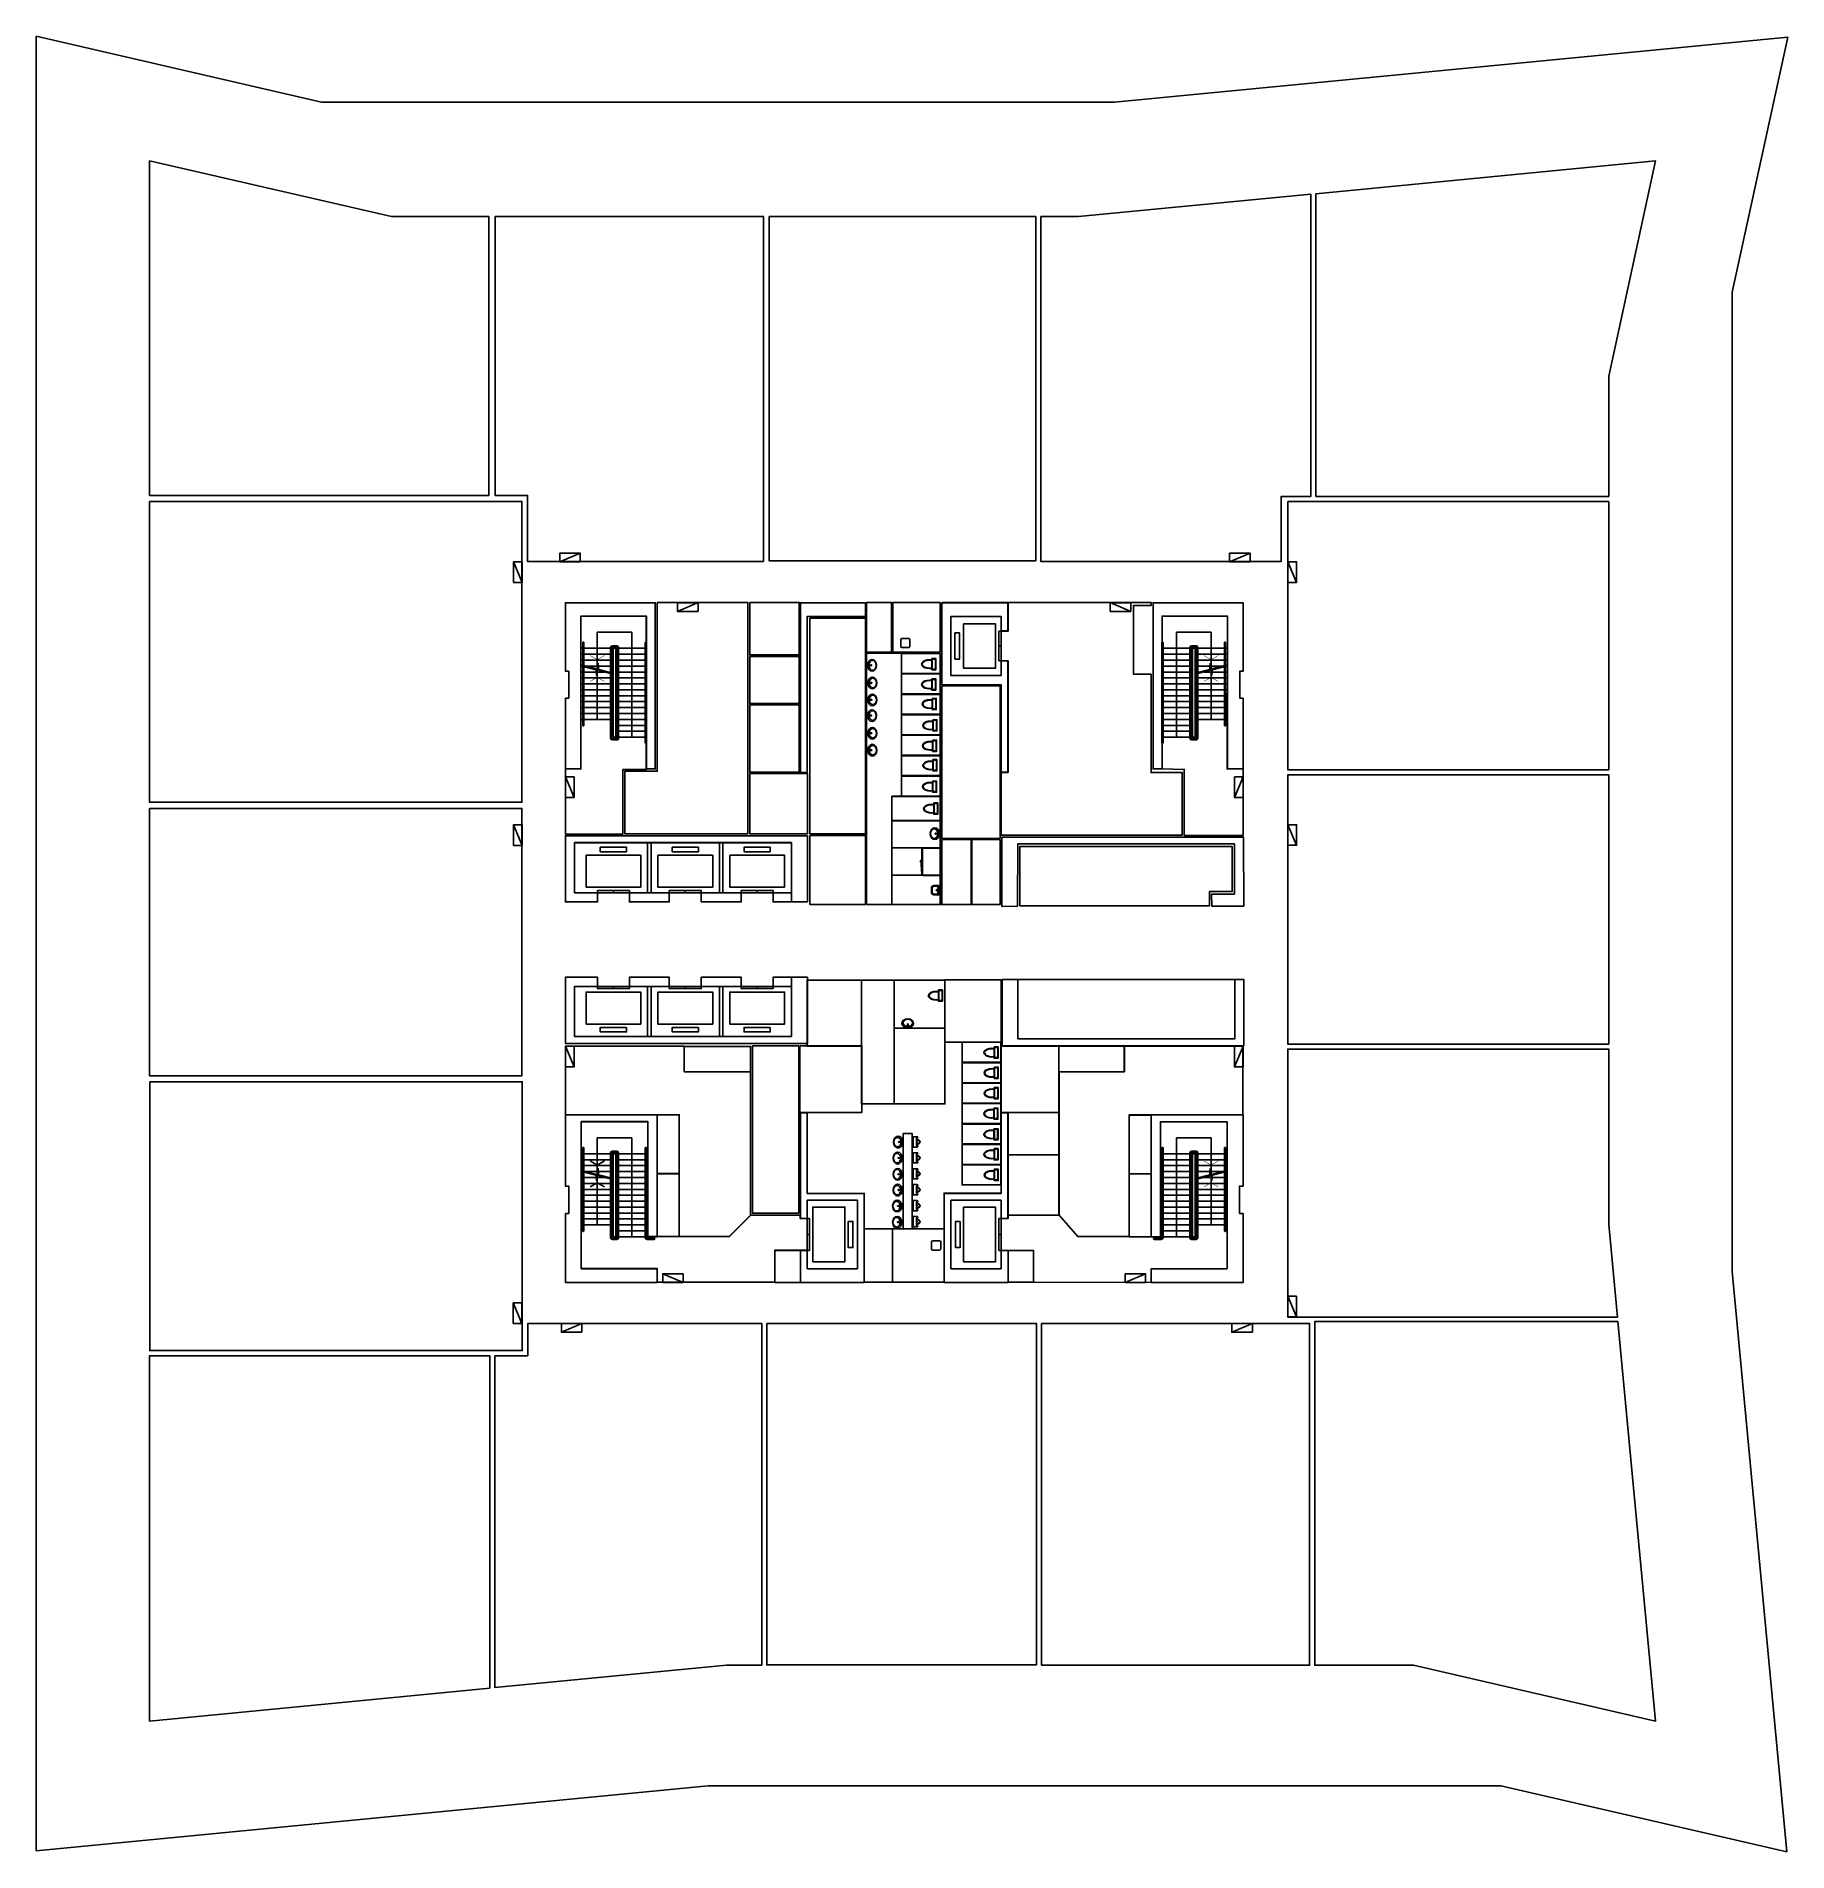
# Model space of a CAD drawing. Header units: millimetres. Extents: x -4538 to 72217, y -5606 to 73959.
import ezdxf

# ---------------------------------------------------------------- set-up
doc = ezdxf.new("R2010")
doc.units = ezdxf.units.MM
doc.header["$LTSCALE"] = 2000
doc.header["$MEASUREMENT"] = 0
doc.layers.get('Defpoints').update_dxf_attribs({"linetype": 'CONTINUOUS'})
for name, color, linetype in [('Column', 7, 'CONTINUOUS'), ('E&M', 7, 'CONTINUOUS'), ('Toilet', 7, 'CONTINUOUS'), ('Wall', 7, 'CONTINUOUS')]:
    doc.layers.add(name, color=color, linetype=linetype)

# ---------------------------------------------------------------- blocks, each defined once
blk = doc.blocks.new('matong')
at = {"layer": 'E&M', "color": 252, "transparency": 33554687}
for points in [[(37442, 24303), (37619, 24303), (37619, 23809), (37442, 23809)], [(37459, 24277), (37602, 24277), (37602, 23838), (37459, 23838)]]:
    blk.add_lwpolyline(points, close=True, dxfattribs=at)
for centre, major_axis in [((37349, 24052), (351, -1)), ((37347, 24051), (319, -1))]:
    blk.add_ellipse(centre, major_axis=major_axis, ratio=0.548212, start_param=1.269826, end_param=5.016753, dxfattribs=at)

msp = doc.modelspace()

# ---------------------------------------------------------------- linework, layer by layer
at = {"layer": 'Column', "color": 3}
msp.add_line((36427, 35897, 627), (36427, 38740, 676), dxfattribs=at)
at = {"layer": 'Column', "color": 3, "transparency": 33554687}
for p, q in [((35172, 30482, 530), (33172, 30482, 530)), ((26771, 22289, 389), (28947, 22289, 389))]:
    msp.add_line(p, q, dxfattribs=at)
at = {"layer": 'Column', "color": 3, "transparency": 33554687, "extrusion": (0, -0.017452, 0.999848)}
for points in [[(429, 68511), (11032, 66065), (15298, 66065), (15298, 53848), (429, 53848)], [(15335, 1564), (430, 122), (430, 16136), (15335, 16136), (15335, 1564)]]:
    msp.add_lwpolyline(points, close=True, dxfattribs=at)
for points in [[(64375, 53800), (51543, 53800), (51543, 67071), (66428, 68511), (64375, 59069), (64375, 53804)], [(39485, 66065), (41142, 66065), (51319, 67049), (51319, 53800), (50024, 53800), (50024, 50949), (39485, 50949), (39485, 66065)], [(15573, 66065), (27330, 66065), (27330, 50949), (16993, 50949), (16993, 53848), (15573, 53848), (15573, 66065)], [(428, 53580), (16744, 53580), (16744, 40393), (428, 40393), (428, 53580)], [(18647, 44960), (18794, 44960), (18794, 46136), (18647, 46136), (18647, 49144), (22587, 49144), (22587, 41854), (22195, 41854), (22195, 48556), (19333, 48556), (19333, 41854), (18647, 41854), (18647, 44960)], [(29247, 41705), (29247, 48544), (31797, 48544), (31797, 49144), (28947, 49144), (28947, 41705), (29247, 41705)], [(37747, 46594), (38047, 46594), (38047, 41705), (37747, 41705), (37747, 45545), (35147, 45545), (35147, 49144), (38047, 49144), (38047, 47894), (37747, 47894), (37747, 48544), (35547, 48544), (35547, 45945), (37747, 45945), (37747, 46594), (37747, 46594)], [(48347, 44960), (48200, 44960), (48200, 46136), (48347, 46136), (48347, 49144), (44407, 49144), (44407, 41854), (44799, 41854), (44799, 48556), (47661, 48556), (47661, 41854), (48347, 41854), (48347, 44960)], [(64375, 41596), (64375, 29792), (50306, 29792), (50306, 41595), (64375, 41595)], [(429, 40122), (16744, 40122), (16744, 28410), (429, 28410), (429, 40122)], [(23858, 29690), (26766, 29690), (26766, 28572), (23858, 28572), (23858, 29690)], [(64375, 21880), (64757, 17830), (50306, 17830), (50306, 29579), (64375, 29579), (64375, 21880)], [(18647, 22368), (18647, 19349), (22667, 19349), (22667, 19949), (19347, 19949), (19347, 26388), (22267, 26388), (22267, 21348), (22667, 21348), (22667, 26687), (18647, 26687), (18647, 23568), (18797, 23568), (18797, 22368), (18647, 22368)], [(22668, 26694), (23640, 26694), (23640, 24106), (22668, 24106), (22668, 26694)], [(28947, 26787), (29247, 26787), (29247, 23248), (31747, 23248), (31747, 19349), (28947, 19349), (28947, 20748), (29247, 20748), (29247, 19949), (31447, 19949), (31447, 22948), (29247, 22948), (29247, 22148), (28947, 22148)], [(38047, 26787), (37747, 26787), (37747, 23248), (35247, 23248), (35247, 19349), (38047, 19349), (38047, 20748), (37747, 20748), (37747, 19949), (35547, 19949), (35547, 22948), (37747, 22948), (37747, 22148), (38047, 22148), (38047, 26787)], [(48347, 22368), (48347, 19349), (44327, 19349), (44327, 19949), (47647, 19949), (47647, 26388), (44727, 26388), (44727, 21348), (44327, 21348), (44327, 26687), (48347, 26687), (48347, 23568), (48197, 23568), (48197, 22368), (48347, 22368)], [(22668, 24115), (23640, 24115), (23640, 21364), (22668, 21364), (22668, 24115)], [(43355, 24101), (44326, 24101), (44326, 21350), (43355, 21350), (43355, 24101)], [(38049, 20747), (39164, 20747), (39164, 19352), (38049, 19352), (38049, 20747)], [(27254, 2568), (25714, 2568), (15559, 1586), (15559, 16135), (17000, 16135), (17000, 17544), (27254, 17544), (27254, 2568)], [(64776, 17630), (66428, 122), (55824, 2568), (51491, 2568), (51491, 17630), (64776, 17630)]]:
    msp.add_lwpolyline(points, dxfattribs=at)
at = {"layer": 'Column', "color": 3, "transparency": 33554687}
for points in [[(27583, 66065), (39262, 66065), (39262, 50973), (27583, 50973)], [(50308, 53565), (64375, 53565), (64375, 41816), (50308, 41816)], [(26728, 49150), (28899, 49150), (28899, 46849), (26728, 46849)], [(31852, 49149), (32938, 49149), (32938, 46966), (31852, 46966)], [(35070, 49149), (33005, 49149), (33005, 46966), (35070, 46966)], [(29358, 48460), (31797, 48460), (31797, 39011), (29358, 39011)], [(26728, 46782), (28899, 46782), (28899, 44713), (26728, 44713)], [(28899, 44654), (26728, 44654), (26728, 41706), (28899, 41706)], [(26728, 41655), (29256, 41655), (29256, 39011), (26728, 39011)], [(32958, 39590), (35076, 39590), (35076, 38396), (32958, 38396)], [(29358, 38938), (31797, 38938), (31797, 35912), (29358, 35912)], [(32954, 38396), (35072, 38396), (35072, 37194), (32954, 37194)], [(35145, 38753), (36426, 38753), (36426, 35901), (35145, 35901)], [(36462, 38753), (37701, 38753), (37701, 35901), (36462, 35901)], [(32952, 37198), (35074, 37198), (35074, 35901), (32952, 35901)], [(29241, 32596), (31630, 32596), (31630, 29705), (29241, 29705)], [(31633, 32593), (33054, 32593), (33054, 27171), (31633, 27171)], [(37745, 32602), (35273, 32602), (35273, 29870), (37745, 29870)], [(37792, 32617), (48377, 32617), (48377, 29717), (37792, 29717)], [(38479, 32614), (47988, 32614), (47988, 30022), (38479, 30022)], [(33053, 30492), (35281, 30492), (35281, 27171), (33053, 27171)], [(26855, 29709), (28873, 29709), (28873, 22374), (26855, 22374)], [(28931, 26799), (31637, 26799), (31637, 29707), (28931, 29707)], [(37747, 29701), (40275, 29701), (40275, 26793), (37747, 26793)], [(436, 28136), (16757, 28136), (16757, 16355), (436, 16355)], [(38044, 26791), (40277, 26791), (40277, 24939), (38044, 24939)], [(33454, 25872), (33844, 25872), (33844, 21689), (33454, 21689)], [(38044, 24939), (40277, 24939), (40277, 22299), (38044, 22299)], [(31747, 19351), (32988, 19351), (32988, 21689), (31747, 21689)], [(32988, 19351), (35244, 19351), (35244, 21689), (32988, 21689)], [(27476, 17546), (39295, 17546), (39295, 2581), (27476, 2581)], [(39517, 17545), (51265, 17545), (51265, 2567), (39517, 2567)]]:
    msp.add_lwpolyline(points, close=True, dxfattribs=at)
for points, elevation in [([(18647, 38997), (18647, 41848), (19333, 41848), (19333, 48541), (22202, 48541), (22202, 41830), (21173, 41830), (21173, 38997), (18647, 38997)], 730), ([(44799, 41848), (44799, 48549), (47661, 48549), (47647, 41848), (48347, 41848), (48347, 38939), (45769, 38939), (45769, 41829), (44799, 41848)], 730), ([(37747, 22145), (37747, 20745), (39164, 20744), (39164, 19349), (44327, 19346), (44327, 19945), (47647, 19945), (47647, 26384), (44727, 26384), (44727, 21345), (41105, 21351), (40285, 22294), (38044, 22299), (38044, 22145), (37747, 22145)], 387)]:
    msp.add_lwpolyline(points, dxfattribs=dict(at, elevation=elevation))
for points in [[(22678, 49150), (26647, 49150), (26647, 39011), (21252, 39011), (21252, 41749), (22678, 41749), (22678, 49132)], [(38042, 49149), (44320, 49149), (44320, 49020), (43547, 49020), (43547, 46001), (44320, 46001), (44320, 41693), (45686, 41693), (45686, 38949), (37747, 38949), (37747, 41712), (38042, 41712), (38042, 46590), (37747, 46590), (37747, 47897), (38042, 47897), (38042, 49112)], [(31852, 35907), (32952, 35901), (32959, 40640), (35076, 40650), (35073, 46910), (31852, 46922), (31852, 35907)], [(38565, 35851), (38565, 38447), (47874, 38447), (47874, 36471), (46877, 36471), (46877, 35851), (38565, 35851)], [(18659, 29698), (23857, 29698), (23857, 28580), (26769, 28580), (26769, 22296), (25836, 21363), (23642, 21363), (23642, 26694), (18648, 26694), (18648, 29698)], [(29245, 26797), (31639, 26797), (31639, 27166), (35284, 27166), (35284, 29872), (37751, 29872), (37751, 23263), (35247, 23263), (35247, 21698), (31749, 21698), (31749, 23244), (29245, 23244), (29245, 26797)], [(43145, 29697), (48344, 29697), (48344, 26693), (43361, 26693), (43361, 21351), (41105, 21351), (40285, 22294), (40285, 28579), (43145, 28579), (43145, 29697)], [(19345, 19955), (19345, 26394), (22267, 26394), (22267, 21360), (22667, 21360), (25825, 21360), (26779, 22293), (28932, 22293), (28932, 22149), (29240, 22149), (29240, 20755), (27825, 20755), (27825, 19350), (22667, 19350), (22667, 19955), (19345, 19955)]]:
    msp.add_lwpolyline(points, dxfattribs=at)
at = {"layer": 'Column', "color": 3, "transparency": 33554687, "extrusion": (0, -0.017452, 0.999848)}
for points, elevation in [([(29254, 38924), (18654, 38924), (18654, 36024), (20054, 36024), (20054, 36424), (19054, 36424), (19054, 38624), (28554, 38624), (28554, 36024), (29254, 36024), (29254, 38924)], -2), ([(37771, 38868), (48371, 38868), (48380, 35844), (46975, 35845), (46971, 36368), (47971, 36368), (47971, 38568), (38471, 38568), (38469, 35845), (37771, 35833), (37771, 38868)], -1), ([(23204, 36424), (23204, 36024), (21454, 36024), (21454, 36424), (23204, 36424)], -2), ([(26354, 36424), (26354, 36024), (24604, 36024), (24604, 36424), (26354, 36424)], -2), ([(28554, 36424), (27754, 36424), (27754, 36024), (28554, 36024)], -2), ([(29254, 29825), (18654, 29825), (18654, 32725), (20054, 32725), (20054, 32325), (19054, 32325), (19054, 30125), (28554, 30125), (28554, 32725), (29254, 32725), (29254, 29825)], -2), ([(23204, 32325), (23204, 32725), (21454, 32725), (21454, 32325), (23204, 32325)], -2), ([(26354, 32325), (26354, 32725), (24604, 32725), (24604, 32325), (26354, 32325)], -2), ([(28554, 32325), (27754, 32325), (27754, 32725), (28554, 32725)], -2), ([(33054, 32601), (35282, 32601), (35282, 30486), (33054, 30486), (33054, 32601)], -2)]:
    msp.add_lwpolyline(points, dxfattribs=dict(at, elevation=elevation))
at = {"layer": 'Column', "color": 3, "transparency": 33554687}
for points, elevation in [([(19054, 38618), (28554, 38618), (28554, 36419), (19054, 36419)], 672), ([(19054, 32320), (28554, 32320), (28554, 30121), (19054, 30121)], 562)]:
    msp.add_lwpolyline(points, close=True, dxfattribs=dict(at, elevation=elevation))
at = {"layer": 'Column', "color": 3, "transparency": 33554687, "extrusion": (0, -0.017452, 0.999848)}
msp.add_ellipse((22542, 21255, 371), major_axis=(-25, 0), ratio=0.999848, start_param=1.570796, end_param=4.712389, dxfattribs=at)
at = {"layer": 'Defpoints', "color": 3}
for p, q in [((42527, 49137, 858), (35163, 49137, 858)), ((32959, 40640, 709), (35072, 40640, 709))]:
    msp.add_line(p, q, dxfattribs=at)
at = {"layer": 'E&M', "color": 252, "transparency": 33554687}
for p, q in [((16378, 50923, 889), (16758, 50023, 873)), ((18399, 50924, 889), (19299, 51304, 896)), ((19299, 50924, 889), (19299, 51304, 896)), ((47757, 50924, 889), (48657, 51304, 896)), ((48657, 50924, 889), (47757, 50924, 889)), ((48657, 50924, 889), (48657, 51304, 896)), ((50316, 50927, 889), (50696, 50028, 873)), ((23567, 48757, 851), (24467, 49137, 858)), ((43427, 48757, 851), (42527, 49137, 858)), ((42527, 48757, 851), (42527, 49137, 858)), ((42527, 48757, 851), (43427, 48757, 851)), ((20047, 47837, 835), (21567, 47837, 835)), ((20047, 47837, 835), (20047, 44018, 768)), ((21567, 43238, 755), (21567, 47837, 835)), ((46947, 47837, 835), (45427, 47837, 835)), ((45427, 43238, 755), (45427, 47837, 835)), ((46947, 47837, 835), (46947, 44018, 768)), ((19347, 47137, 823), (19412, 47137, 823)), ((19412, 47387, 827), (19412, 46389, 810)), ((19462, 47387, 827), (19462, 46376, 810)), ((19462, 47137, 823), (20632, 47137, 823)), ((20632, 47177, 823), (20632, 46082, 804)), ((20682, 47177, 823), (20682, 46070, 804)), ((20682, 47137, 823), (20747, 47137, 823)), ((20907, 47252, 825), (20707, 47252, 825)), ((20907, 47202, 824), (20707, 47202, 824)), ((20932, 47137, 823), (20867, 47137, 823)), ((20932, 47177, 823), (20932, 43198, 754)), ((20982, 47177, 823), (20982, 43198, 754)), ((22152, 47137, 823), (20982, 47137, 823)), ((22152, 47387, 827), (22152, 42988, 750)), ((22202, 47387, 827), (22202, 42988, 750)), ((33347, 47217, 824), (33347, 47517, 829)), ((33397, 47567, 830), (33697, 47567, 830)), ((33397, 47167, 823), (33697, 47167, 823)), ((33747, 47217, 824), (33747, 47517, 829)), ((37747, 47237, 825), (37647, 47237, 825)), ((44792, 47387, 827), (44792, 42988, 750)), ((44842, 47387, 827), (44842, 42988, 750)), ((44842, 47137, 823), (46012, 47137, 823)), ((46012, 47177, 823), (46012, 43198, 754)), ((46062, 47177, 823), (46062, 43198, 754)), ((46062, 47137, 823), (46127, 47137, 823)), ((46087, 47252, 825), (46287, 47252, 825)), ((46087, 47202, 824), (46287, 47202, 824)), ((46312, 47137, 823), (46247, 47137, 823)), ((46312, 47177, 823), (46312, 46070, 804)), ((46362, 47177, 823), (46362, 46082, 804)), ((47532, 47137, 823), (46362, 47137, 823)), ((47532, 47387, 827), (47532, 46376, 810)), ((47582, 47387, 827), (47582, 46389, 810)), ((47647, 47137, 823), (47582, 47137, 823)), ((19347, 46877, 818), (19412, 46877, 818)), ((19347, 46617, 814), (19412, 46617, 814)), ((19347, 46405, 810), (19982, 46246, 807)), ((19347, 46354, 809), (19987, 46194, 806)), ((19412, 46338, 809), (19412, 43758, 764)), ((19462, 46877, 818), (20632, 46877, 818)), ((19462, 46617, 814), (20632, 46617, 814)), ((19462, 46326, 809), (19462, 43758, 764)), ((19538, 46357, 809), (20632, 46357, 809)), ((20111, 46213, 807), (20747, 46053, 804)), ((20116, 46161, 806), (20747, 46002, 803)), ((20682, 46877, 818), (20747, 46877, 818)), ((20682, 46617, 814), (20747, 46617, 814)), ((20682, 46357, 809), (20747, 46357, 809)), ((20932, 46877, 818), (20867, 46877, 818)), ((20932, 46617, 814), (20867, 46617, 814)), ((20932, 46357, 809), (20867, 46357, 809)), ((22152, 46877, 818), (20982, 46877, 818)), ((22152, 46617, 814), (20982, 46617, 814)), ((22152, 46357, 809), (20982, 46357, 809)), ((31932, 46414, 735), (32037, 46404, 735)), ((32037, 46384, 735), (31932, 46374, 734)), ((32037, 46399, 735), (31973, 46410, 735)), ((32037, 46389, 735), (31973, 46378, 735)), ((32040, 46405, 735), (32063, 46382, 735)), ((32063, 46405, 735), (32040, 46382, 735)), ((44842, 46877, 818), (46012, 46877, 818)), ((44842, 46617, 814), (46012, 46617, 814)), ((44842, 46357, 809), (46012, 46357, 809)), ((46062, 46877, 818), (46127, 46877, 818)), ((46062, 46617, 814), (46127, 46617, 814)), ((46062, 46357, 809), (46127, 46357, 809)), ((46312, 46877, 818), (46247, 46877, 818)), ((46312, 46617, 814), (46247, 46617, 814)), ((46312, 46357, 809), (46247, 46357, 809)), ((46883, 46213, 807), (46247, 46053, 804)), ((46878, 46161, 806), (46247, 46002, 803)), ((47532, 46877, 818), (46362, 46877, 818)), ((47532, 46617, 814), (46362, 46617, 814)), ((47456, 46357, 809), (46362, 46357, 809)), ((47647, 46354, 809), (47007, 46194, 806)), ((47647, 46405, 810), (47011, 46246, 807)), ((47532, 46326, 809), (47532, 43758, 764)), ((47647, 46877, 818), (47582, 46877, 818)), ((47647, 46617, 814), (47582, 46617, 814)), ((47582, 46338, 809), (47582, 43758, 764)), ((19347, 46098, 805), (19412, 46098, 805)), ((19347, 45838, 800), (19412, 45838, 800)), ((19347, 45578, 796), (19412, 45578, 796)), ((19462, 46098, 805), (20367, 46098, 805)), ((19462, 45838, 800), (20632, 45838, 800)), ((19462, 45578, 796), (20632, 45578, 796)), ((20572, 46098, 805), (20632, 46098, 805)), ((20632, 46031, 803), (20632, 43198, 754)), ((20682, 46098, 805), (20747, 46098, 805)), ((20682, 46018, 803), (20682, 43198, 754)), ((20682, 45838, 800), (20747, 45838, 800)), ((20682, 45578, 796), (20747, 45578, 796)), ((20932, 46098, 805), (20867, 46098, 805)), ((20932, 45838, 800), (20867, 45838, 800)), ((20932, 45578, 796), (20867, 45578, 796)), ((22152, 46098, 805), (20982, 46098, 805)), ((22152, 45838, 800), (20982, 45838, 800)), ((22152, 45578, 796), (20982, 45578, 796)), ((31942, 45639, 735), (32047, 45629, 735)), ((32047, 45609, 735), (31942, 45599, 734)), ((32047, 45624, 735), (31984, 45635, 735)), ((32047, 45614, 735), (31984, 45603, 735)), ((32051, 45631, 735), (32073, 45608, 735)), ((32073, 45631, 735), (32051, 45608, 735)), ((44842, 46098, 805), (46012, 46098, 805)), ((44842, 45838, 800), (46012, 45838, 800)), ((44842, 45578, 796), (46012, 45578, 796)), ((46062, 46098, 805), (46127, 46098, 805)), ((46062, 45838, 800), (46127, 45838, 800)), ((46062, 45578, 796), (46127, 45578, 796)), ((46312, 46098, 805), (46247, 46098, 805)), ((46312, 45838, 800), (46247, 45838, 800)), ((46312, 45578, 796), (46247, 45578, 796)), ((46312, 46018, 803), (46312, 43198, 754)), ((46422, 46098, 805), (46362, 46098, 805)), ((46362, 46031, 803), (46362, 43198, 754)), ((47532, 45838, 800), (46362, 45838, 800)), ((47532, 45578, 796), (46362, 45578, 796)), ((47532, 46098, 805), (46627, 46098, 805)), ((47647, 46098, 805), (47582, 46098, 805)), ((47647, 45838, 800), (47582, 45838, 800)), ((47647, 45578, 796), (47582, 45578, 796)), ((19347, 45318, 791), (19412, 45318, 791)), ((19347, 45058, 786), (19412, 45058, 786)), ((19347, 44798, 782), (19412, 44798, 782)), ((19462, 45318, 791), (20632, 45318, 791)), ((19462, 45058, 786), (20632, 45058, 786)), ((19462, 44798, 782), (20632, 44798, 782)), ((20682, 45318, 791), (20747, 45318, 791)), ((20682, 45058, 786), (20747, 45058, 786)), ((20682, 44798, 782), (20747, 44798, 782)), ((20932, 45318, 791), (20867, 45318, 791)), ((20932, 45058, 786), (20867, 45058, 786)), ((20932, 44798, 782), (20867, 44798, 782)), ((22152, 45318, 791), (20982, 45318, 791)), ((22152, 45058, 786), (20982, 45058, 786)), ((22152, 44798, 782), (20982, 44798, 782)), ((31942, 44896, 735), (32047, 44886, 735)), ((32047, 44866, 735), (31942, 44856, 734)), ((32047, 44881, 735), (31984, 44892, 735)), ((32047, 44871, 735), (31984, 44860, 735)), ((32051, 44887, 735), (32073, 44865, 735)), ((32073, 44887, 735), (32051, 44865, 735)), ((44842, 45318, 791), (46012, 45318, 791)), ((44842, 45058, 786), (46012, 45058, 786)), ((44842, 44798, 782), (46012, 44798, 782)), ((46062, 45318, 791), (46127, 45318, 791)), ((46062, 45058, 786), (46127, 45058, 786)), ((46062, 44798, 782), (46127, 44798, 782)), ((46312, 45318, 791), (46247, 45318, 791)), ((46312, 45058, 786), (46247, 45058, 786)), ((46312, 44798, 782), (46247, 44798, 782)), ((47532, 45318, 791), (46362, 45318, 791)), ((47532, 45058, 786), (46362, 45058, 786)), ((47532, 44798, 782), (46362, 44798, 782)), ((47647, 45318, 791), (47582, 45318, 791)), ((47647, 45058, 786), (47582, 45058, 786)), ((47647, 44798, 782), (47582, 44798, 782)), ((19347, 44538, 777), (19412, 44538, 777)), ((19347, 44278, 773), (19412, 44278, 773)), ((19347, 44018, 768), (19412, 44018, 768)), ((19462, 44538, 777), (20632, 44538, 777)), ((19462, 44278, 773), (20632, 44278, 773)), ((19462, 44018, 768), (20632, 44018, 768)), ((20682, 44538, 777), (20747, 44538, 777)), ((20682, 44278, 773), (20747, 44278, 773)), ((20682, 44018, 768), (20747, 44018, 768)), ((20932, 44538, 777), (20867, 44538, 777)), ((20932, 44278, 773), (20867, 44278, 773)), ((20932, 44018, 768), (20867, 44018, 768)), ((22152, 44538, 777), (20982, 44538, 777)), ((22152, 44278, 773), (20982, 44278, 773)), ((22152, 44018, 768), (20982, 44018, 768)), ((31931, 44210, 735), (32036, 44200, 735)), ((32036, 44180, 735), (31931, 44170, 734)), ((32036, 44195, 735), (31973, 44206, 735)), ((32036, 44185, 735), (31973, 44174, 735)), ((32040, 44201, 735), (32063, 44179, 735)), ((32063, 44201, 735), (32040, 44179, 735)), ((44842, 44538, 777), (46012, 44538, 777)), ((44842, 44278, 773), (46012, 44278, 773)), ((44842, 44018, 768), (46012, 44018, 768)), ((46062, 44538, 777), (46127, 44538, 777)), ((46062, 44278, 773), (46127, 44278, 773)), ((46062, 44018, 768), (46127, 44018, 768)), ((46312, 44538, 777), (46247, 44538, 777)), ((46312, 44278, 773), (46247, 44278, 773)), ((46312, 44018, 768), (46247, 44018, 768)), ((47532, 44538, 777), (46362, 44538, 777)), ((47532, 44278, 773), (46362, 44278, 773)), ((47532, 44018, 768), (46362, 44018, 768)), ((47647, 44538, 777), (47582, 44538, 777)), ((47647, 44278, 773), (47582, 44278, 773)), ((47647, 44018, 768), (47582, 44018, 768)), ((20707, 43173, 754), (20907, 43173, 754)), ((20707, 43123, 753), (20907, 43123, 753)), ((20747, 43238, 755), (20867, 43238, 755)), ((20932, 43758, 764), (20867, 43758, 764)), ((20932, 43498, 759), (20867, 43498, 759)), ((20932, 43238, 755), (20867, 43238, 755)), ((22152, 43758, 764), (20982, 43758, 764)), ((22152, 43498, 759), (20982, 43498, 759)), ((22152, 43238, 755), (20982, 43238, 755)), ((31942, 43436, 735), (32047, 43426, 735)), ((32047, 43406, 735), (31942, 43396, 734)), ((32047, 43421, 735), (31983, 43432, 735)), ((32047, 43411, 735), (31983, 43400, 735)), ((32050, 43427, 735), (32073, 43404, 735)), ((32073, 43427, 735), (32050, 43404, 735)), ((44842, 43758, 764), (46012, 43758, 764)), ((44842, 43498, 759), (46012, 43498, 759)), ((44842, 43238, 755), (46012, 43238, 755)), ((46062, 43758, 764), (46127, 43758, 764)), ((46062, 43498, 759), (46127, 43498, 759)), ((46062, 43238, 755), (46127, 43238, 755)), ((46287, 43173, 754), (46087, 43173, 754)), ((46287, 43123, 753), (46087, 43123, 753)), ((46247, 43238, 755), (46127, 43238, 755)), ((31942, 42692, 735), (32047, 42682, 735)), ((32047, 42662, 735), (31942, 42652, 734)), ((32047, 42677, 735), (31983, 42688, 735)), ((32047, 42667, 735), (31983, 42656, 735)), ((32050, 42683, 735), (32073, 42661, 735)), ((32073, 42683, 735), (32050, 42661, 735)), ((19027, 40599, 709), (18647, 41499, 724)), ((47967, 40599, 709), (48347, 41499, 724)), ((16377, 39401, 688), (16757, 38501, 672)), ((34886, 39027, 735), (34863, 39005, 735)), ((34863, 39027, 735), (34886, 39005, 735)), ((34995, 39036, 735), (34890, 39026, 735)), ((34890, 39021, 735), (34953, 39032, 735)), ((34890, 39011, 735), (34953, 39000, 735)), ((34890, 39006, 735), (34995, 38996, 734)), ((50314, 39405, 688), (50694, 38506, 672)), ((22254, 38618, 672), (22254, 36419, 633)), ((22404, 38618, 672), (22404, 36419, 633)), ((25404, 38618, 672), (25404, 36419, 633)), ((25554, 38618, 672), (25554, 36419, 633)), ((34277, 37855, 661), (34277, 38380, 670)), ((34277, 38380, 670), (35027, 38380, 670)), ((34302, 37855, 661), (34302, 38380, 670)), ((35147, 37180, 649), (35147, 38380, 670)), ((34232, 37808, 660), (34216, 37807, 660)), ((34233, 37798, 660), (34217, 37797, 660)), ((34247, 37809, 660), (34264, 37811, 660)), ((34248, 37799, 660), (34264, 37801, 660)), ((34277, 37855, 661), (34302, 37855, 661)), ((34277, 37855, 661), (34277, 37816, 660)), ((34277, 37797, 660), (34277, 37443, 654)), ((34302, 37855, 661), (34302, 37255, 650)), ((34277, 37180, 649), (34277, 37255, 650)), ((34277, 37255, 650), (34302, 37255, 650)), ((34302, 37180, 649), (34302, 37255, 650)), ((34326, 37180, 649), (35076, 37180, 649)), ((34691, 36435, 635), (34691, 36635, 639)), ((34721, 36435, 635), (34721, 36635, 639)), ((35021, 36735, 640), (34791, 36735, 640)), ((34951, 36705, 640), (34791, 36705, 640)), ((34966, 36549, 637), (34966, 36690, 640)), ((35041, 36355, 634), (35041, 36715, 640)), ((20754, 36419, 633), (20754, 36519, 635)), ((23904, 36419, 633), (23904, 36519, 635)), ((27054, 36419, 633), (27054, 36519, 635)), ((34951, 36365, 634), (34791, 36365, 634)), ((35021, 36335, 633), (34791, 36335, 633)), ((35009, 36555, 637), (34933, 36545, 637)), ((34933, 36540, 637), (34959, 36548, 637)), ((34933, 36530, 637), (34959, 36522, 637)), ((34933, 36525, 637), (35009, 36515, 637)), ((34966, 36380, 634), (34966, 36521, 637)), ((20754, 32320, 562), (20754, 32220, 560)), ((22254, 30121, 524), (22254, 32320, 562)), ((22404, 30121, 524), (22404, 32320, 562)), ((23904, 32320, 562), (23904, 32220, 560)), ((25404, 30121, 524), (25404, 32320, 562)), ((25554, 30121, 524), (25554, 32320, 562)), ((27054, 32320, 562), (27054, 32220, 560)), ((33646, 30645, 735), (33636, 30540, 734)), ((33651, 30645, 735), (33640, 30581, 735)), ((33667, 30649, 735), (33644, 30671, 735)), ((33667, 30671, 735), (33644, 30649, 735)), ((33661, 30645, 735), (33672, 30581, 735)), ((33676, 30540, 735), (33666, 30645, 735)), ((19027, 28793, 503), (18647, 29693, 518)), ((47967, 28793, 503), (48347, 29693, 518)), ((20047, 25684, 448), (21567, 25684, 448)), ((20047, 25684, 448), (20047, 21865, 382)), ((21567, 21345, 373), (21567, 25684, 448)), ((33278, 25510, 735), (33256, 25487, 735)), ((33256, 25510, 735), (33278, 25487, 735)), ((33387, 25518, 735), (33282, 25508, 735)), ((33282, 25503, 735), (33346, 25514, 735)), ((33282, 25493, 735), (33346, 25482, 735)), ((33282, 25488, 735), (33387, 25478, 734)), ((33897, 25729, 449), (33897, 25279, 441)), ((34072, 25729, 449), (33897, 25729, 449)), ((34037, 25657, 448), (34037, 25350, 442)), ((34176, 25547, 446), (34045, 25643, 448)), ((34170, 25539, 446), (34053, 25625, 447)), ((34053, 25383, 443), (34170, 25468, 445)), ((34057, 25679, 448), (34072, 25679, 448)), ((46947, 25684, 448), (45427, 25684, 448)), ((45427, 21345, 373), (45427, 25684, 448)), ((46947, 25684, 448), (46947, 21865, 382)), ((19347, 24984, 436), (19412, 24984, 436)), ((19347, 24724, 432), (19412, 24724, 432)), ((19412, 25234, 440), (19412, 24236, 423)), ((19462, 25234, 440), (19462, 24223, 423)), ((19462, 24984, 436), (20632, 24984, 436)), ((19462, 24724, 432), (20632, 24724, 432)), ((20632, 25024, 437), (20632, 23929, 418)), ((20682, 25024, 437), (20682, 23917, 417)), ((20682, 24984, 436), (20747, 24984, 436)), ((20682, 24724, 432), (20747, 24724, 432)), ((20907, 25099, 438), (20707, 25099, 438)), ((20907, 25049, 437), (20707, 25049, 437)), ((20932, 24984, 436), (20867, 24984, 436)), ((20932, 24724, 432), (20867, 24724, 432)), ((20932, 25024, 437), (20932, 21305, 372)), ((20982, 25024, 437), (20982, 21305, 372)), ((22152, 24984, 436), (20982, 24984, 436)), ((22152, 24724, 432), (20982, 24724, 432)), ((22152, 25234, 440), (22152, 21305, 372)), ((22202, 25234, 440), (22202, 21305, 372)), ((22267, 24984, 436), (22202, 24984, 436)), ((22267, 24724, 432), (22202, 24724, 432)), ((33257, 24809, 735), (33235, 24786, 735)), ((33235, 24809, 735), (33257, 24786, 735)), ((33366, 24818, 735), (33261, 24808, 735)), ((33261, 24803, 735), (33325, 24814, 735)), ((33261, 24793, 735), (33325, 24782, 735)), ((33261, 24788, 735), (33366, 24778, 734)), ((33897, 25279, 441), (34072, 25279, 441)), ((33897, 25029, 437), (33897, 24579, 429)), ((34072, 25029, 437), (33897, 25029, 437)), ((34037, 24957, 436), (34037, 24651, 430)), ((34045, 25365, 443), (34176, 25460, 444)), ((34176, 24848, 434), (34045, 24943, 435)), ((34045, 24665, 431), (34176, 24760, 432)), ((34170, 24840, 434), (34053, 24925, 435)), ((34053, 24683, 431), (34170, 24768, 432)), ((34072, 25329, 442), (34057, 25329, 442)), ((34057, 24979, 436), (34072, 24979, 436)), ((44727, 24984, 436), (44792, 24984, 436)), ((44727, 24724, 432), (44792, 24724, 432)), ((44792, 25234, 440), (44792, 21305, 372)), ((44842, 25234, 440), (44842, 21305, 372)), ((44842, 24984, 436), (46012, 24984, 436)), ((44842, 24724, 432), (46012, 24724, 432)), ((46012, 25024, 437), (46012, 21305, 372)), ((46062, 25024, 437), (46062, 21305, 372)), ((46062, 24984, 436), (46127, 24984, 436)), ((46062, 24724, 432), (46127, 24724, 432)), ((46087, 25099, 438), (46287, 25099, 438)), ((46087, 25049, 437), (46287, 25049, 437)), ((46312, 24984, 436), (46247, 24984, 436)), ((46312, 24724, 432), (46247, 24724, 432)), ((46312, 25024, 437), (46312, 23917, 417)), ((46362, 25024, 437), (46362, 23929, 418)), ((47532, 24984, 436), (46362, 24984, 436)), ((47532, 24724, 432), (46362, 24724, 432)), ((47532, 25234, 440), (47532, 24223, 423)), ((47582, 25234, 440), (47582, 24236, 423)), ((47647, 24984, 436), (47582, 24984, 436)), ((47647, 24724, 432), (47582, 24724, 432)), ((19347, 24464, 427), (19412, 24464, 427)), ((19347, 24252, 423), (19982, 24092, 421)), ((19347, 24201, 422), (19987, 24041, 420)), ((19347, 23944, 418), (19412, 23944, 418)), ((19412, 24185, 422), (19412, 21605, 377)), ((19462, 24464, 427), (20632, 24464, 427)), ((19462, 24172, 422), (19462, 21605, 377)), ((19462, 23944, 418), (20367, 23944, 418)), ((19538, 24204, 422), (20632, 24204, 422)), ((20111, 24060, 420), (20747, 23900, 417)), ((20116, 24007, 419), (20747, 23849, 416)), ((20572, 23944, 418), (20632, 23944, 418)), ((20632, 23878, 417), (20632, 21305, 372)), ((20682, 24464, 427), (20747, 24464, 427)), ((20682, 24204, 422), (20747, 24204, 422)), ((20682, 23944, 418), (20747, 23944, 418)), ((20932, 24464, 427), (20867, 24464, 427)), ((20932, 24204, 422), (20867, 24204, 422)), ((20932, 23944, 418), (20867, 23944, 418)), ((22152, 24464, 427), (20982, 24464, 427)), ((22152, 24204, 422), (20982, 24204, 422)), ((22152, 23944, 418), (20982, 23944, 418)), ((22267, 24464, 427), (22202, 24464, 427)), ((22267, 24204, 422), (22202, 24204, 422)), ((22267, 23944, 418), (22202, 23944, 418)), ((33257, 24097, 735), (33235, 24075, 735)), ((33235, 24097, 735), (33257, 24075, 735)), ((33366, 24106, 735), (33261, 24096, 735)), ((33261, 24091, 735), (33325, 24102, 735)), ((33261, 24081, 735), (33325, 24070, 735)), ((33261, 24076, 735), (33366, 24066, 734)), ((33897, 24579, 429), (34072, 24579, 429)), ((33897, 24329, 425), (33897, 23879, 417)), ((34072, 24329, 425), (33897, 24329, 425)), ((33897, 23879, 417), (34072, 23879, 417)), ((34037, 24258, 423), (34037, 23951, 418)), ((34176, 24148, 422), (34045, 24243, 423)), ((34045, 23965, 418), (34176, 24061, 420)), ((34170, 24140, 421), (34053, 24225, 423)), ((34053, 23983, 419), (34170, 24069, 420)), ((34072, 24629, 430), (34057, 24629, 430)), ((34057, 24279, 424), (34072, 24279, 424)), ((34072, 23929, 418), (34057, 23929, 418)), ((44727, 24464, 427), (44792, 24464, 427)), ((44727, 24204, 422), (44792, 24204, 422)), ((44727, 23944, 418), (44792, 23944, 418)), ((44842, 24464, 427), (46012, 24464, 427)), ((44842, 24204, 422), (46012, 24204, 422)), ((44842, 23944, 418), (46012, 23944, 418)), ((46062, 24464, 427), (46127, 24464, 427)), ((46062, 24204, 422), (46127, 24204, 422)), ((46062, 23944, 418), (46127, 23944, 418)), ((46312, 24464, 427), (46247, 24464, 427)), ((46312, 24204, 422), (46247, 24204, 422)), ((46883, 24060, 420), (46247, 23900, 417)), ((46878, 24007, 419), (46247, 23849, 416)), ((46312, 23944, 418), (46247, 23944, 418)), ((47532, 24464, 427), (46362, 24464, 427)), ((47456, 24204, 422), (46362, 24204, 422)), ((46422, 23944, 418), (46362, 23944, 418)), ((46362, 23878, 417), (46362, 21305, 372)), ((47532, 23944, 418), (46627, 23944, 418)), ((47647, 24201, 422), (47007, 24041, 420)), ((47647, 24252, 423), (47011, 24092, 421)), ((47532, 24172, 422), (47532, 21605, 377)), ((47647, 24464, 427), (47582, 24464, 427)), ((47582, 24185, 422), (47582, 21605, 377)), ((47647, 23944, 418), (47582, 23944, 418)), ((19347, 23684, 413), (19412, 23684, 413)), ((19347, 23424, 409), (19412, 23424, 409)), ((19347, 23164, 404), (19412, 23164, 404)), ((19462, 23684, 413), (20632, 23684, 413)), ((19462, 23424, 409), (20632, 23424, 409)), ((19462, 23164, 404), (20632, 23164, 404)), ((20682, 23865, 417), (20682, 21305, 372)), ((20682, 23684, 413), (20747, 23684, 413)), ((20682, 23424, 409), (20747, 23424, 409)), ((20682, 23164, 404), (20747, 23164, 404)), ((20932, 23684, 413), (20867, 23684, 413)), ((20932, 23424, 409), (20867, 23424, 409)), ((20932, 23164, 404), (20867, 23164, 404)), ((22152, 23684, 413), (20982, 23684, 413)), ((22152, 23424, 409), (20982, 23424, 409)), ((22152, 23164, 404), (20982, 23164, 404)), ((22267, 23684, 413), (22202, 23684, 413)), ((22267, 23424, 409), (22202, 23424, 409)), ((22267, 23164, 404), (22202, 23164, 404)), ((33259, 23407, 735), (33237, 23384, 735)), ((33237, 23407, 735), (33259, 23384, 735)), ((33368, 23415, 735), (33263, 23405, 735)), ((33263, 23400, 735), (33326, 23411, 735)), ((33263, 23390, 735), (33326, 23379, 735)), ((33263, 23385, 735), (33368, 23375, 734)), ((33897, 23629, 412), (33897, 23179, 405)), ((34072, 23629, 412), (33897, 23629, 412)), ((33897, 23179, 405), (34072, 23179, 405)), ((34037, 23558, 411), (34037, 23251, 406)), ((34176, 23448, 409), (34045, 23543, 411)), ((34045, 23266, 406), (34176, 23361, 408)), ((34170, 23440, 409), (34053, 23525, 411)), ((34053, 23284, 406), (34170, 23369, 408)), ((34057, 23579, 412), (34072, 23579, 412)), ((34072, 23229, 405), (34057, 23229, 405)), ((44727, 23684, 413), (44792, 23684, 413)), ((44727, 23424, 409), (44792, 23424, 409)), ((44727, 23164, 404), (44792, 23164, 404)), ((44842, 23684, 413), (46012, 23684, 413)), ((44842, 23424, 409), (46012, 23424, 409)), ((44842, 23164, 404), (46012, 23164, 404)), ((46062, 23684, 413), (46127, 23684, 413)), ((46062, 23424, 409), (46127, 23424, 409)), ((46062, 23164, 404), (46127, 23164, 404)), ((46312, 23684, 413), (46247, 23684, 413)), ((46312, 23424, 409), (46247, 23424, 409)), ((46312, 23164, 404), (46247, 23164, 404)), ((46312, 23865, 417), (46312, 21305, 372)), ((47532, 23684, 413), (46362, 23684, 413)), ((47532, 23424, 409), (46362, 23424, 409)), ((47532, 23164, 404), (46362, 23164, 404)), ((47647, 23684, 413), (47582, 23684, 413)), ((47647, 23424, 409), (47582, 23424, 409)), ((47647, 23164, 404), (47582, 23164, 404)), ((19347, 22905, 400), (19412, 22905, 400)), ((19347, 22645, 395), (19412, 22645, 395)), ((19347, 22385, 391), (19412, 22385, 391)), ((19462, 22905, 400), (20632, 22905, 400)), ((19462, 22645, 395), (20632, 22645, 395)), ((19462, 22385, 391), (20632, 22385, 391)), ((20682, 22905, 400), (20747, 22905, 400)), ((20682, 22645, 395), (20747, 22645, 395)), ((20682, 22385, 391), (20747, 22385, 391)), ((20932, 22905, 400), (20867, 22905, 400)), ((20932, 22645, 395), (20867, 22645, 395)), ((20932, 22385, 391), (20867, 22385, 391)), ((22152, 22905, 400), (20982, 22905, 400)), ((22152, 22645, 395), (20982, 22645, 395)), ((22152, 22385, 391), (20982, 22385, 391)), ((22267, 22905, 400), (22202, 22905, 400)), ((22267, 22645, 395), (22202, 22645, 395)), ((22267, 22385, 391), (22202, 22385, 391)), ((33238, 22706, 735), (33216, 22684, 735)), ((33216, 22706, 735), (33238, 22684, 735)), ((33347, 22715, 735), (33242, 22705, 735)), ((33242, 22700, 735), (33305, 22711, 735)), ((33242, 22690, 735), (33305, 22679, 735)), ((33242, 22685, 735), (33347, 22675, 734)), ((33897, 22930, 400), (33897, 22480, 392)), ((34072, 22930, 400), (33897, 22930, 400)), ((33897, 22480, 392), (34072, 22480, 392)), ((34037, 22858, 399), (34037, 22551, 394)), ((34176, 22748, 397), (34045, 22843, 399)), ((34045, 22566, 394), (34176, 22661, 396)), ((34170, 22740, 397), (34053, 22825, 398)), ((34053, 22584, 394), (34170, 22669, 396)), ((34057, 22880, 399), (34072, 22880, 399)), ((34072, 22530, 393), (34057, 22530, 393)), ((44727, 22905, 400), (44792, 22905, 400)), ((44727, 22645, 395), (44792, 22645, 395)), ((44727, 22385, 391), (44792, 22385, 391)), ((44842, 22905, 400), (46012, 22905, 400)), ((44842, 22645, 395), (46012, 22645, 395)), ((44842, 22385, 391), (46012, 22385, 391)), ((46062, 22905, 400), (46127, 22905, 400)), ((46062, 22645, 395), (46127, 22645, 395)), ((46062, 22385, 391), (46127, 22385, 391)), ((46312, 22905, 400), (46247, 22905, 400)), ((46312, 22645, 395), (46247, 22645, 395)), ((46312, 22385, 391), (46247, 22385, 391)), ((47532, 22905, 400), (46362, 22905, 400)), ((47532, 22645, 395), (46362, 22645, 395)), ((47532, 22385, 391), (46362, 22385, 391)), ((47647, 22905, 400), (47582, 22905, 400)), ((47647, 22645, 395), (47582, 22645, 395)), ((47647, 22385, 391), (47582, 22385, 391)), ((19347, 22125, 386), (19412, 22125, 386)), ((19347, 21865, 382), (19412, 21865, 382)), ((19462, 22125, 386), (20632, 22125, 386)), ((19462, 21865, 382), (20632, 21865, 382)), ((20682, 22125, 386), (20747, 22125, 386)), ((20682, 21865, 382), (20747, 21865, 382)), ((20932, 22125, 386), (20867, 22125, 386)), ((20932, 21865, 382), (20867, 21865, 382)), ((20932, 21605, 377), (20867, 21605, 377)), ((22152, 22125, 386), (20982, 22125, 386)), ((22152, 21865, 382), (20982, 21865, 382)), ((22152, 21605, 377), (20982, 21605, 377)), ((22267, 22125, 386), (22202, 22125, 386)), ((22267, 21865, 382), (22202, 21865, 382)), ((22267, 21605, 377), (22202, 21605, 377)), ((33238, 21994, 735), (33216, 21972, 735)), ((33216, 21994, 735), (33238, 21972, 735)), ((33347, 22003, 735), (33242, 21993, 735)), ((33242, 21988, 735), (33305, 21999, 735)), ((33242, 21978, 735), (33305, 21967, 735)), ((33242, 21973, 735), (33347, 21963, 734)), ((33897, 22230, 388), (33897, 21780, 380)), ((34072, 22230, 388), (33897, 22230, 388)), ((33897, 21780, 380), (34072, 21780, 380)), ((34037, 22158, 387), (34037, 21851, 381)), ((34176, 22049, 385), (34045, 22144, 387)), ((34045, 21866, 382), (34176, 21961, 383)), ((34170, 22040, 385), (34053, 22126, 386)), ((34053, 21884, 382), (34170, 21969, 383)), ((34057, 22180, 387), (34072, 22180, 387)), ((34072, 21830, 381), (34057, 21830, 381)), ((44727, 22125, 386), (44792, 22125, 386)), ((44727, 21865, 382), (44792, 21865, 382)), ((44727, 21605, 377), (44792, 21605, 377)), ((44842, 22125, 386), (46012, 22125, 386)), ((44842, 21865, 382), (46012, 21865, 382)), ((44842, 21605, 377), (46012, 21605, 377)), ((46062, 22125, 386), (46127, 22125, 386)), ((46062, 21865, 382), (46127, 21865, 382)), ((46062, 21605, 377), (46127, 21605, 377)), ((46312, 22125, 386), (46247, 22125, 386)), ((46312, 21865, 382), (46247, 21865, 382)), ((47532, 22125, 386), (46362, 22125, 386)), ((47532, 21865, 382), (46362, 21865, 382)), ((47647, 22125, 386), (47582, 22125, 386)), ((47647, 21865, 382), (47582, 21865, 382)), ((20707, 21280, 371), (20907, 21280, 371)), ((20707, 21230, 371), (20907, 21230, 371)), ((20747, 21345, 373), (20867, 21345, 373)), ((20932, 21345, 373), (20867, 21345, 373)), ((22152, 21345, 373), (20982, 21345, 373)), ((22267, 21345, 373), (22202, 21345, 373)), ((22542, 21280, 371), (22227, 21280, 371)), ((22542, 21230, 371), (22227, 21230, 371)), ((29247, 21445, 374), (29347, 21445, 374)), ((34697, 21115, 369), (34697, 20815, 363)), ((35047, 21165, 369), (34747, 21165, 369)), ((35047, 20765, 362), (34747, 20765, 362)), ((35097, 21115, 369), (35097, 20815, 363)), ((37747, 21445, 374), (37647, 21445, 374)), ((44452, 21280, 371), (44767, 21280, 371)), ((44452, 21230, 371), (44767, 21230, 371)), ((44727, 21345, 373), (44792, 21345, 373)), ((44842, 21345, 373), (46012, 21345, 373)), ((46062, 21345, 373), (46127, 21345, 373)), ((46287, 21280, 371), (46087, 21280, 371)), ((46287, 21230, 371), (46087, 21230, 371)), ((46247, 21345, 373), (46127, 21345, 373)), ((22917, 19726, 344), (23817, 19346, 338)), ((44077, 19726, 344), (43177, 19346, 338)), ((43177, 19726, 344), (43177, 19346, 338)), ((43177, 19726, 344), (44077, 19726, 344)), ((16361, 18446, 322), (16741, 17546, 306)), ((50310, 18739, 322), (50690, 17839, 306)), ((18473, 17159, 300), (19373, 17539, 306)), ((19373, 17159, 300), (19373, 17539, 306)), ((47856, 17164, 300), (48756, 17544, 306))]:
    msp.add_line(p, q, dxfattribs=at)
at = {"layer": 'E&M', "color": 252, "transparency": 33554687, "extrusion": (0, -0.017452, 0.999848)}
for points in [[(16378, 50031), (16378, 50931), (16758, 50931), (16758, 50031), (16378, 50031)], [(19299, 50932), (18399, 50932), (18399, 51312), (19299, 51312), (19299, 50932)], [(48657, 50932), (47757, 50932), (47757, 51312), (48657, 51312), (48657, 50932)], [(50316, 50035), (50316, 50935), (50696, 50935), (50696, 50035), (50316, 50035)], [(24467, 48764), (23567, 48764), (23567, 49144), (24467, 49144), (24467, 48764)], [(42527, 48764), (43427, 48764), (43427, 49144), (42527, 49144), (42527, 48764)], [(35722, 46669), (35722, 47819), (35922, 47819), (35922, 46669), (35722, 46669)], [(36097, 48219), (36097, 46270), (37497, 46270), (37497, 48219), (36097, 48219)], [(37647, 46594), (37647, 47894), (37747, 47894), (37747, 46594), (37647, 46594)], [(20867, 43245), (20867, 47144), (20747, 47144), (20747, 43245)], [(46127, 43245), (46127, 47144), (46247, 47144), (46247, 43245)], [(20116, 46168), (20086, 46491), (20008, 45972), (19982, 46253)], [(46878, 46168), (46908, 46491), (46986, 45972), (47011, 46253)], [(19027, 41505), (19027, 40605), (18647, 40605), (18647, 41505), (19027, 41505)], [(47967, 41505), (47967, 40605), (48347, 40605), (48347, 41505), (47967, 41505)], [(16377, 38507), (16377, 39407), (16757, 39407), (16757, 38507), (16377, 38507)], [(50314, 38512), (50314, 39411), (50694, 39411), (50694, 38512), (50314, 38512)], [(34229, 37859), (34277, 37261), (34292, 37262), (34244, 37860), (34229, 37859)], [(19027, 29697), (19027, 28797), (18647, 28797), (18647, 29697), (19027, 29697)], [(47967, 29697), (47967, 28797), (48347, 28797), (48347, 29697), (47967, 29697)], [(19730, 24672), (20047, 24493), (20364, 24672)], [(20867, 21348), (20867, 24988), (20747, 24988), (20747, 21348)], [(46127, 21348), (46127, 24988), (46247, 24988), (46247, 21348)], [(20116, 24011), (20086, 24334), (20008, 23816), (19982, 24096)], [(46878, 24011), (46908, 24334), (46986, 23816), (47011, 24096)], [(19730, 23534), (20047, 23713), (20364, 23534)], [(30897, 20248), (30897, 22648), (29497, 22648), (29497, 20248), (30897, 20248)], [(36097, 20248), (36097, 22648), (37497, 22648), (37497, 20248), (36097, 20248)], [(29247, 20748), (29247, 22148), (29347, 22148), (29347, 20748), (29247, 20748)], [(31047, 22023), (31047, 20873), (31247, 20873), (31247, 22023), (31047, 22023)], [(35947, 22023), (35947, 20873), (35747, 20873), (35747, 22023), (35947, 22023)], [(37747, 20748), (37747, 22148), (37647, 22148), (37647, 20748), (37747, 20748)], [(23817, 19729), (22917, 19729), (22917, 19349), (23817, 19349), (23817, 19729)], [(43177, 19729), (44077, 19729), (44077, 19349), (43177, 19349), (43177, 19729)], [(16361, 17549), (16361, 18449), (16741, 18449), (16741, 17549), (16361, 17549)], [(48756, 17166), (47856, 17166), (47856, 17546), (48756, 17546), (48756, 17166)]]:
    msp.add_lwpolyline(points, dxfattribs=at)
at = {"layer": 'E&M', "color": 252, "transparency": 33554687, "extrusion": (0, -0.017452, 0.999848), "const_width": 20}
for points in [[(19730, 46828), (20047, 46649), (20364, 46828)], [(47264, 46828), (46947, 46649), (46630, 46828)], [(19730, 45691), (20047, 45870), (20364, 45691)], [(47264, 45691), (46947, 45870), (46630, 45691)], [(47264, 24672), (46947, 24493), (46630, 24672)], [(47264, 23534), (46947, 23713), (46630, 23534)]]:
    msp.add_lwpolyline(points, dxfattribs=at)
at = {"layer": 'E&M', "color": 252, "transparency": 33554687}
for points in [[(34705, 46693), (34882, 46693), (34882, 46199), (34705, 46199)], [(34722, 46667), (34865, 46667), (34865, 46227), (34722, 46227)], [(34705, 45801), (34882, 45801), (34882, 45307), (34705, 45307)], [(34722, 45775), (34865, 45775), (34865, 45335), (34722, 45335)], [(34722, 44942), (34899, 44942), (34899, 44448), (34722, 44448)], [(34739, 44916), (34882, 44916), (34882, 44477), (34739, 44477)], [(34756, 44007), (34934, 44007), (34934, 43513), (34756, 43513)], [(34774, 43981), (34917, 43981), (34917, 43541), (34774, 43541)], [(34740, 43114), (34918, 43114), (34918, 42621), (34740, 42621)], [(34757, 43088), (34900, 43088), (34900, 42649), (34757, 42649)], [(34757, 42256), (34934, 42256), (34934, 41762), (34757, 41762)], [(34774, 42230), (34917, 42230), (34917, 41791), (34774, 41791)], [(34739, 41320), (34917, 41320), (34917, 40827), (34739, 40827)], [(34757, 41294), (34900, 41294), (34900, 40855), (34757, 40855)], [(34791, 40358), (34969, 40358), (34969, 39864), (34791, 39864)], [(34808, 40332), (34951, 40332), (34951, 39892), (34808, 39892)], [(37435, 29666), (37612, 29666), (37612, 29172), (37435, 29172)], [(37452, 29640), (37595, 29640), (37595, 29200), (37452, 29200)], [(37442, 28778), (37619, 28778), (37619, 28284), (37442, 28284)], [(37459, 28752), (37602, 28752), (37602, 28312), (37459, 28312)], [(37443, 27886), (37621, 27886), (37621, 27392), (37443, 27392)], [(37461, 27860), (37604, 27860), (37604, 27420), (37461, 27420)], [(37426, 26988), (37604, 26988), (37604, 26494), (37426, 26494)], [(37443, 26962), (37586, 26962), (37586, 26522), (37443, 26522)], [(37433, 26083), (37611, 26083), (37611, 25589), (37433, 25589)], [(37450, 26057), (37593, 26057), (37593, 25618), (37450, 25618)], [(37435, 25208), (37612, 25208), (37612, 24714), (37435, 24714)], [(37452, 25182), (37595, 25182), (37595, 24742), (37452, 24742)], [(37442, 24303), (37619, 24303), (37619, 23809), (37442, 23809)], [(37459, 24277), (37602, 24277), (37602, 23838), (37459, 23838)]]:
    msp.add_lwpolyline(points, close=True, dxfattribs=at)
at = {"layer": 'E&M', "color": 252, "transparency": 33554687, "extrusion": (0, -0.017452, 0.999848)}
for points, elevation in [([(21329, 38224), (20179, 38224), (20179, 38424), (21329, 38424), (21329, 38224)], -2), ([(24479, 38224), (23329, 38224), (23329, 38424), (24479, 38424), (24479, 38224)], -2), ([(27629, 38224), (26479, 38224), (26479, 38424), (27629, 38424), (27629, 38224)], -2), ([(19554, 38074), (21954, 38074), (21954, 36674), (19554, 36674), (19554, 38074)], -2), ([(22704, 38074), (25104, 38074), (25104, 36674), (22704, 36674), (22704, 38074)], -2), ([(25854, 38074), (28254, 38074), (28254, 36674), (25854, 36674), (25854, 38074)], -2), ([(20054, 36424), (21454, 36424), (21454, 36524), (20054, 36524), (20054, 36424)], -2), ([(23204, 36424), (24604, 36424), (24604, 36524), (23204, 36524), (23204, 36424)], -2), ([(26354, 36424), (27754, 36424), (27754, 36524), (26354, 36524), (26354, 36424)], -2), ([(19554, 30675), (21954, 30675), (21954, 32075), (19554, 32075), (19554, 30675)], -2), ([(20054, 32325), (21454, 32325), (21454, 32225), (20054, 32225), (20054, 32325)], -2), ([(22704, 30675), (25104, 30675), (25104, 32075), (22704, 32075), (22704, 30675)], -2), ([(23204, 32325), (24604, 32325), (24604, 32225), (23204, 32225), (23204, 32325)], -2), ([(25854, 30675), (28254, 30675), (28254, 32075), (25854, 32075), (25854, 30675)], -2), ([(26354, 32325), (27754, 32325), (27754, 32225), (26354, 32225), (26354, 32325)], -2), ([(21329, 30525), (20179, 30525), (20179, 30325), (21329, 30325), (21329, 30525)], -2), ([(24479, 30525), (23329, 30525), (23329, 30325), (24479, 30325), (24479, 30525)], -2), ([(27629, 30525), (26479, 30525), (26479, 30325), (27629, 30325), (27629, 30525)], -2), ([(50310, 17842), (50310, 18742), (50690, 18742), (50690, 17842), (50310, 17842)], -5), ([(19373, 17162), (18473, 17162), (18473, 17542), (19373, 17542), (19373, 17162)], 0)]:
    msp.add_lwpolyline(points, dxfattribs=dict(at, elevation=elevation))
at = {"layer": 'E&M', "color": 252, "transparency": 33554687, "extrusion": (0, -0.017452, 0.999848), "const_width": 1, "elevation": -1}
for points in [[(34928, 36550), (34909, 36531)], [(34909, 36550), (34928, 36531)]]:
    msp.add_lwpolyline(points, dxfattribs=at)
at = {"layer": 'E&M', "color": 252, "transparency": 33554687, "extrusion": (0, -0.017452, 0.999848)}
for centre, major_axis, start_param, end_param in [((19437, 47387, 827), (-25, 0), 3.141593, 6.283185), ((20707, 47177, 823), (-75, 0), 4.712389, 6.283185), ((20707, 47177, 823), (-25, 0), 4.712389, 6.283185), ((20907, 47177, 823), (-75, 0), 3.141593, 4.712389), ((20907, 47177, 823), (-25, 0), 3.141593, 4.712389), ((22177, 47387, 827), (-25, 0), 3.141593, 6.283185), ((33397, 47517, 829), (-50, 0), 4.712389, 6.283185), ((33397, 47217, 824), (-50, 0), 0, 1.570796), ((33697, 47517, 829), (-50, 0), 3.141593, 4.712389), ((33697, 47217, 824), (-50, 0), 1.570796, 3.141593), ((44817, 47387, 827), (-25, 0), 3.141593, 6.283185), ((46087, 47177, 823), (-75, 0), 4.712389, 6.283185), ((46087, 47177, 823), (-25, 0), 4.712389, 6.283185), ((46287, 47177, 823), (-75, 0), 3.141593, 4.712389), ((46287, 47177, 823), (-25, 0), 3.141593, 4.712389), ((47557, 47387, 827), (-25, 0), 3.141593, 6.283185), ((31932, 46394, 735), (-20, 0), 4.712389, 7.853982), ((31945, 46494, 737), (-25, 0), 5.630909, 5.888264), ((31910, 46494, 737), (-15, 0), 2.445498, 3.837687), ((31945, 46494, 737), (-25, 0), 0.394921, 0.652276), ((31945, 46294, 733), (-25, 0), 5.630909, 5.888264), ((31910, 46294, 733), (-15, 0), 2.445498, 3.837687), ((31945, 46294, 733), (-25, 0), 0.394921, 0.652276), ((31945, 46494, 737), (-22.5, 0), 5.963346, 6.603024), ((31945, 46294, 733), (-22.5, 0), 5.963346, 6.603024), ((31927, 46524, 737), (-15, 0), 1.398301, 2.790489), ((31927, 46464, 736), (-15, 0), 3.492696, 4.884885), ((31927, 46324, 734), (-15, 0), 1.398301, 2.790489), ((31927, 46264, 733), (-15, 0), 3.492696, 4.884885), ((31945, 46494, 737), (-22.5, 0), 4.916149, 5.555827), ((31945, 46494, 737), (-22.5, 0), 0.727359, 1.367037), ((31945, 46294, 733), (-22.5, 0), 4.916149, 5.555827), ((31945, 46294, 733), (-22.5, 0), 0.727359, 1.367037), ((31945, 46494, 737), (-25, 0), 4.583711, 4.841067), ((31945, 46494, 737), (-25, 0), 1.442119, 1.699474), ((31945, 46294, 733), (-25, 0), 4.583711, 4.841067), ((31945, 46294, 733), (-25, 0), 1.442119, 1.699474), ((31962, 46524, 737), (-15, 0), 0.351103, 1.743292), ((31962, 46464, 736), (-15, 0), 4.539893, 5.932082), ((31962, 46324, 734), (-15, 0), 0.351103, 1.743292), ((31962, 46264, 733), (-15, 0), 4.539893, 5.932082), ((31945, 46494, 737), (-22.5, 0), 3.868951, 4.508629), ((31945, 46494, 737), (-22.5, 0), 1.774556, 2.414234), ((31945, 46294, 733), (-22.5, 0), 3.868951, 4.508629), ((31945, 46294, 733), (-22.5, 0), 1.774556, 2.414234), ((31979, 46494, 737), (-15, 0), 5.587091, 6.97928), ((31979, 46294, 733), (-15, 0), 5.587091, 6.97928), ((31945, 46494, 737), (-25, 0), 3.536514, 3.793869), ((31945, 46494, 737), (-25, 0), 2.489316, 2.746672), ((31945, 46294, 733), (-25, 0), 3.536514, 3.793869), ((31945, 46294, 733), (-25, 0), 2.489316, 2.746672), ((31945, 46494, 737), (-22.5, 0), 2.821754, 3.461432), ((31945, 46294, 733), (-22.5, 0), 2.821754, 3.461432), ((32052, 46394, 735), (-21, 0), 0.51338, 5.769805), ((32037, 46394, 735), (-10, 0), 1.570796, 4.712389), ((32037, 46394, 735), (-5, 0), 1.570796, 4.712389), ((32052, 46394, 735), (-16, 0), 0.653847, 5.629339), ((31942, 45619, 735), (-20, 0), 4.712389, 7.853982), ((31955, 45719, 737), (-25, 0), 5.630909, 5.888264), ((31920, 45719, 737), (-15, 0), 2.445498, 3.837687), ((31955, 45719, 737), (-22.5, 0), 5.963346, 6.603024), ((31955, 45719, 737), (-25, 0), 0.394921, 0.652276), ((31955, 45519, 733), (-25, 0), 5.630909, 5.888264), ((31920, 45519, 733), (-15, 0), 2.445498, 3.837687), ((31955, 45519, 733), (-22.5, 0), 5.963346, 6.603024), ((31955, 45519, 733), (-25, 0), 0.394921, 0.652276), ((31938, 45749, 737), (-15, 0), 1.398301, 2.790489), ((31938, 45689, 736), (-15, 0), 3.492696, 4.884885), ((31938, 45549, 734), (-15, 0), 1.398301, 2.790489), ((31938, 45490, 733), (-15, 0), 3.492696, 4.884885), ((31955, 45719, 737), (-22.5, 0), 4.916149, 5.555827), ((31955, 45719, 737), (-22.5, 0), 0.727359, 1.367037), ((31955, 45519, 733), (-22.5, 0), 4.916149, 5.555827), ((31955, 45519, 733), (-22.5, 0), 0.727359, 1.367037), ((31955, 45719, 737), (-25, 0), 4.583711, 4.841067), ((31955, 45719, 737), (-25, 0), 1.442119, 1.699474), ((31955, 45519, 733), (-25, 0), 4.583711, 4.841067), ((31955, 45519, 733), (-25, 0), 1.442119, 1.699474), ((31972, 45749, 737), (-15, 0), 0.351103, 1.743292), ((31972, 45689, 736), (-15, 0), 4.539893, 5.932082), ((31972, 45549, 734), (-15, 0), 0.351103, 1.743292), ((31972, 45490, 733), (-15, 0), 4.539893, 5.932082), ((31955, 45719, 737), (-22.5, 0), 3.868951, 4.508629), ((31955, 45719, 737), (-22.5, 0), 1.774556, 2.414234), ((31955, 45519, 733), (-22.5, 0), 3.868951, 4.508629), ((31955, 45519, 733), (-22.5, 0), 1.774556, 2.414234), ((31990, 45719, 737), (-15, 0), 5.587091, 6.97928), ((31990, 45519, 733), (-15, 0), 5.587091, 6.97928), ((31955, 45719, 737), (-25, 0), 3.536514, 3.793869), ((31955, 45719, 737), (-25, 0), 2.489316, 2.746672), ((31955, 45519, 733), (-25, 0), 3.536514, 3.793869), ((31955, 45519, 733), (-25, 0), 2.489316, 2.746672), ((31955, 45719, 737), (-22.5, 0), 2.821754, 3.461432), ((31955, 45519, 733), (-22.5, 0), 2.821754, 3.461432), ((32062, 45619, 735), (-21, 0), 0.51338, 5.769805), ((32047, 45619, 735), (-10, 0), 1.570796, 4.712389), ((32047, 45619, 735), (-5, 0), 1.570796, 4.712389), ((32062, 45619, 735), (-16, 0), 0.653847, 5.629339), ((31942, 44876, 735), (-20, 0), 4.712389, 7.853982), ((31955, 44976, 737), (-25, 0), 5.630909, 5.888264), ((31920, 44976, 737), (-15, 0), 2.445498, 3.837687), ((31955, 44976, 737), (-22.5, 0), 5.963346, 6.603024), ((31955, 44976, 737), (-25, 0), 0.394921, 0.652276), ((31955, 44776, 733), (-25, 0), 5.630909, 5.888264), ((31920, 44776, 733), (-15, 0), 2.445498, 3.837687), ((31955, 44776, 733), (-22.5, 0), 5.963346, 6.603024), ((31955, 44776, 733), (-25, 0), 0.394921, 0.652276), ((31938, 45006, 737), (-15, 0), 1.398301, 2.790489), ((31938, 44946, 736), (-15, 0), 3.492696, 4.884885), ((31938, 44806, 734), (-15, 0), 1.398301, 2.790489), ((31938, 44746, 733), (-15, 0), 3.492696, 4.884885), ((31955, 44976, 737), (-22.5, 0), 4.916149, 5.555827), ((31955, 44976, 737), (-22.5, 0), 0.727359, 1.367037), ((31955, 44776, 733), (-22.5, 0), 4.916149, 5.555827), ((31955, 44776, 733), (-22.5, 0), 0.727359, 1.367037), ((31955, 44976, 737), (-25, 0), 4.583711, 4.841067), ((31955, 44976, 737), (-25, 0), 1.442119, 1.699474), ((31955, 44776, 733), (-25, 0), 4.583711, 4.841067), ((31955, 44776, 733), (-25, 0), 1.442119, 1.699474), ((31972, 45006, 737), (-15, 0), 0.351103, 1.743292), ((31972, 44946, 736), (-15, 0), 4.539893, 5.932082), ((31972, 44806, 734), (-15, 0), 0.351103, 1.743292), ((31972, 44746, 733), (-15, 0), 4.539893, 5.932082), ((31955, 44976, 737), (-22.5, 0), 3.868951, 4.508629), ((31955, 44976, 737), (-22.5, 0), 1.774556, 2.414234), ((31955, 44776, 733), (-22.5, 0), 3.868951, 4.508629), ((31955, 44776, 733), (-22.5, 0), 1.774556, 2.414234), ((31990, 44976, 737), (-15, 0), 5.587091, 6.97928), ((31990, 44776, 733), (-15, 0), 5.587091, 6.97928), ((31955, 44976, 737), (-25, 0), 3.536514, 3.793869), ((31955, 44976, 737), (-25, 0), 2.489316, 2.746672), ((31955, 44776, 733), (-25, 0), 3.536514, 3.793869), ((31955, 44776, 733), (-25, 0), 2.489316, 2.746672), ((31955, 44976, 737), (-22.5, 0), 2.821754, 3.461432), ((31955, 44776, 733), (-22.5, 0), 2.821754, 3.461432), ((32062, 44876, 735), (-21, 0), 0.51338, 5.769805), ((32047, 44876, 735), (-10, 0), 1.570796, 4.712389), ((32047, 44876, 735), (-5, 0), 1.570796, 4.712389), ((32062, 44876, 735), (-16, 0), 0.653847, 5.629339), ((31931, 44190, 735), (-20, 0), 4.712389, 7.853982), ((31944, 44290, 737), (-25, 0), 5.630909, 5.888264), ((31910, 44290, 737), (-15, 0), 2.445498, 3.837687), ((31944, 44290, 737), (-22.5, 0), 5.963346, 6.603024), ((31944, 44290, 737), (-25, 0), 0.394921, 0.652276), ((31944, 44090, 733), (-25, 0), 5.630909, 5.888264), ((31910, 44090, 733), (-15, 0), 2.445498, 3.837687), ((31944, 44090, 733), (-22.5, 0), 5.963346, 6.603024), ((31944, 44090, 733), (-25, 0), 0.394921, 0.652276), ((31927, 44320, 737), (-15, 0), 1.398301, 2.790489), ((31927, 44260, 736), (-15, 0), 3.492696, 4.884885), ((31927, 44120, 734), (-15, 0), 1.398301, 2.790489), ((31927, 44060, 733), (-15, 0), 3.492696, 4.884885), ((31944, 44290, 737), (-22.5, 0), 4.916149, 5.555827), ((31944, 44290, 737), (-22.5, 0), 0.727359, 1.367037), ((31944, 44090, 733), (-22.5, 0), 4.916149, 5.555827), ((31944, 44090, 733), (-22.5, 0), 0.727359, 1.367037), ((31944, 44290, 737), (-25, 0), 4.583711, 4.841067), ((31944, 44290, 737), (-25, 0), 1.442119, 1.699474), ((31944, 44090, 733), (-25, 0), 4.583711, 4.841067), ((31944, 44090, 733), (-25, 0), 1.442119, 1.699474), ((31961, 44320, 737), (-15, 0), 0.351103, 1.743292), ((31961, 44260, 736), (-15, 0), 4.539893, 5.932082), ((31961, 44120, 734), (-15, 0), 0.351103, 1.743292), ((31961, 44060, 733), (-15, 0), 4.539893, 5.932082), ((31944, 44290, 737), (-22.5, 0), 3.868951, 4.508629), ((31944, 44290, 737), (-22.5, 0), 1.774556, 2.414234), ((31944, 44090, 733), (-22.5, 0), 3.868951, 4.508629), ((31944, 44090, 733), (-22.5, 0), 1.774556, 2.414234), ((31979, 44290, 737), (-15, 0), 5.587091, 6.97928), ((31979, 44090, 733), (-15, 0), 5.587091, 6.97928), ((31944, 44290, 737), (-25, 0), 3.536514, 3.793869), ((31944, 44290, 737), (-25, 0), 2.489316, 2.746672), ((31944, 44090, 733), (-25, 0), 3.536514, 3.793869), ((31944, 44090, 733), (-25, 0), 2.489316, 2.746672), ((31944, 44290, 737), (-22.5, 0), 2.821754, 3.461432), ((31944, 44090, 733), (-22.5, 0), 2.821754, 3.461432), ((32051, 44190, 735), (-21, 0), 0.51338, 5.769805), ((32036, 44190, 735), (-10, 0), 1.570796, 4.712389), ((32036, 44190, 735), (-5, 0), 1.570796, 4.712389), ((32051, 44190, 735), (-16, 0), 0.653847, 5.629339), ((19437, 43758, 764), (-25, 0), 0, 3.141593), ((20707, 43198, 754), (-75, 0), 0, 1.570796), ((20707, 43198, 754), (-25, 0), 0, 1.570796), ((20907, 43198, 754), (-25, 0), 1.570796, 3.141593), ((20907, 43198, 754), (-75, 0), 1.570796, 3.141593), ((22177, 42988, 750), (-25, 0), 0, 3.141593), ((31942, 43416, 735), (-20, 0), 4.712389, 7.853982), ((31955, 43516, 737), (-25, 0), 5.630909, 5.888264), ((31920, 43516, 737), (-15, 0), 2.445498, 3.837687), ((31955, 43516, 737), (-22.5, 0), 5.963346, 6.603024), ((31955, 43516, 737), (-25, 0), 0.394921, 0.652276), ((31955, 43316, 733), (-25, 0), 5.630909, 5.888264), ((31920, 43316, 733), (-15, 0), 2.445498, 3.837687), ((31955, 43316, 733), (-22.5, 0), 5.963346, 6.603024), ((31955, 43316, 733), (-25, 0), 0.394921, 0.652276), ((31937, 43545, 737), (-15, 0), 1.398301, 2.790489), ((31937, 43486, 736), (-15, 0), 3.492696, 4.884885), ((31937, 43346, 734), (-15, 0), 1.398301, 2.790489), ((31937, 43286, 733), (-15, 0), 3.492696, 4.884885), ((31955, 43516, 737), (-22.5, 0), 4.916149, 5.555827), ((31955, 43516, 737), (-22.5, 0), 0.727359, 1.367037), ((31955, 43316, 733), (-22.5, 0), 4.916149, 5.555827), ((31955, 43316, 733), (-22.5, 0), 0.727359, 1.367037), ((31955, 43516, 737), (-25, 0), 4.583711, 4.841067), ((31955, 43516, 737), (-25, 0), 1.442119, 1.699474), ((31955, 43316, 733), (-25, 0), 4.583711, 4.841067), ((31955, 43316, 733), (-25, 0), 1.442119, 1.699474), ((31972, 43545, 737), (-15, 0), 0.351103, 1.743292), ((31972, 43486, 736), (-15, 0), 4.539893, 5.932082), ((31972, 43346, 734), (-15, 0), 0.351103, 1.743292), ((31972, 43286, 733), (-15, 0), 4.539893, 5.932082), ((31955, 43516, 737), (-22.5, 0), 3.868951, 4.508629), ((31955, 43516, 737), (-22.5, 0), 1.774556, 2.414234), ((31955, 43316, 733), (-22.5, 0), 3.868951, 4.508629), ((31955, 43316, 733), (-22.5, 0), 1.774556, 2.414234), ((31989, 43516, 737), (-15, 0), 5.587091, 6.97928), ((31989, 43316, 733), (-15, 0), 5.587091, 6.97928), ((31955, 43516, 737), (-25, 0), 3.536514, 3.793869), ((31955, 43516, 737), (-25, 0), 2.489316, 2.746672), ((31955, 43316, 733), (-25, 0), 3.536514, 3.793869), ((31955, 43316, 733), (-25, 0), 2.489316, 2.746672), ((31955, 43516, 737), (-22.5, 0), 2.821754, 3.461432), ((31955, 43316, 733), (-22.5, 0), 2.821754, 3.461432), ((32062, 43416, 735), (-21, 0), 0.51338, 5.769805), ((32047, 43416, 735), (-10, 0), 1.570796, 4.712389), ((32047, 43416, 735), (-5, 0), 1.570796, 4.712389), ((32062, 43416, 735), (-16, 0), 0.653847, 5.629339), ((44817, 42988, 750), (-25, 0), 0, 3.141593), ((46087, 43198, 754), (-75, 0), 0, 1.570796), ((46087, 43198, 754), (-25, 0), 0, 1.570796), ((46287, 43198, 754), (-25, 0), 1.570796, 3.141593), ((46287, 43198, 754), (-75, 0), 1.570796, 3.141593), ((47557, 43758, 764), (-25, 0), 0, 3.141593), ((31942, 42672, 735), (-20, 0), 4.712389, 7.853982), ((31955, 42772, 737), (-25, 0), 5.630909, 5.888264), ((31920, 42772, 737), (-15, 0), 2.445498, 3.837687), ((31955, 42772, 737), (-22.5, 0), 5.963346, 6.603024), ((31955, 42772, 737), (-25, 0), 0.394921, 0.652276), ((31955, 42572, 733), (-25, 0), 5.630909, 5.888264), ((31920, 42572, 733), (-15, 0), 2.445498, 3.837687), ((31955, 42572, 733), (-22.5, 0), 5.963346, 6.603024), ((31955, 42572, 733), (-25, 0), 0.394921, 0.652276), ((31937, 42802, 737), (-15, 0), 1.398301, 2.790489), ((31937, 42742, 736), (-15, 0), 3.492696, 4.884885), ((31937, 42602, 734), (-15, 0), 1.398301, 2.790489), ((31937, 42542, 733), (-15, 0), 3.492696, 4.884885), ((31955, 42772, 737), (-22.5, 0), 4.916149, 5.555827), ((31955, 42772, 737), (-22.5, 0), 0.727359, 1.367037), ((31955, 42572, 733), (-22.5, 0), 4.916149, 5.555827), ((31955, 42572, 733), (-22.5, 0), 0.727359, 1.367037), ((31955, 42772, 737), (-25, 0), 4.583711, 4.841067), ((31955, 42772, 737), (-25, 0), 1.442119, 1.699474), ((31955, 42572, 733), (-25, 0), 4.583711, 4.841067), ((31955, 42572, 733), (-25, 0), 1.442119, 1.699474), ((31972, 42802, 737), (-15, 0), 0.351103, 1.743292), ((31972, 42742, 736), (-15, 0), 4.539893, 5.932082), ((31972, 42602, 734), (-15, 0), 0.351103, 1.743292), ((31972, 42542, 733), (-15, 0), 4.539893, 5.932082), ((31955, 42772, 737), (-22.5, 0), 3.868951, 4.508629), ((31955, 42772, 737), (-22.5, 0), 1.774556, 2.414234), ((31955, 42572, 733), (-22.5, 0), 3.868951, 4.508629), ((31955, 42572, 733), (-22.5, 0), 1.774556, 2.414234), ((31989, 42772, 737), (-15, 0), 5.587091, 6.97928), ((31989, 42572, 733), (-15, 0), 5.587091, 6.97928), ((31955, 42772, 737), (-25, 0), 3.536514, 3.793869), ((31955, 42772, 737), (-25, 0), 2.489316, 2.746672), ((31955, 42572, 733), (-25, 0), 3.536514, 3.793869), ((31955, 42572, 733), (-25, 0), 2.489316, 2.746672), ((31955, 42772, 737), (-22.5, 0), 2.821754, 3.461432), ((31955, 42572, 733), (-22.5, 0), 2.821754, 3.461432), ((32062, 42672, 735), (-21, 0), 0.51338, 5.769805), ((32047, 42672, 735), (-10, 0), 1.570796, 4.712389), ((32047, 42672, 735), (-5, 0), 1.570796, 4.712389), ((32062, 42672, 735), (-16, 0), 0.653847, 5.629339), ((34791, 36635, 639), (-100, 0), 4.712389, 6.283185), ((34791, 36635, 639), (-70, 0), 4.712389, 6.283185), ((34951, 36690, 640), (-15, 0), 3.141593, 4.712389), ((35001, 36597, 638), (-25, 0), 5.630909, 5.888264), ((34967, 36597, 638), (-15, 0), 2.445498, 3.837687), ((35001, 36597, 638), (-22.5, 0), 5.963346, 6.603024), ((34984, 36627, 638), (-15, 0), 1.398301, 2.790489), ((35001, 36597, 638), (-22.5, 0), 4.916149, 5.555827), ((35001, 36597, 638), (-25, 0), 4.583711, 4.841067), ((35018, 36627, 638), (-15, 0), 0.351103, 1.743292), ((35001, 36597, 638), (-22.5, 0), 3.868951, 4.508629), ((35036, 36597, 638), (-15, 0), 5.587091, 6.97928), ((35021, 36715, 640), (-20, 0), 3.141593, 4.712389), ((35001, 36597, 638), (-25, 0), 3.536514, 3.793869), ((35001, 36597, 638), (-22.5, 0), 2.821754, 3.461432), ((34791, 36435, 635), (-100, 0), 0, 1.570796), ((34791, 36435, 635), (-70, 0), 0, 1.570796), ((34918, 36535, 637), (-16, 0), 3.795439, 8.770931), ((34918, 36535, 637), (-13, 0), 3.858493, 8.707878), ((34918, 36535, 637), (-7, 0), 3.735838, 8.830533), ((34933, 36535, 637), (-10, 0), 4.712389, 7.853982), ((34933, 36535, 637), (-5, 0), 4.712389, 7.853982), ((34951, 36380, 634), (-15, 0), 1.570796, 3.141593), ((35001, 36597, 638), (-25, 0), 0.394921, 0.652276), ((35001, 36473, 636), (-25, 0), 5.630909, 5.888264), ((34967, 36473, 636), (-15, 0), 2.445498, 3.837687), ((35001, 36473, 636), (-22.5, 0), 5.963346, 6.603024), ((35001, 36473, 636), (-25, 0), 0.394921, 0.652276), ((34984, 36568, 637), (-15, 0), 3.492696, 4.884885), ((34984, 36502, 636), (-15, 0), 1.398301, 2.790489), ((34984, 36443, 635), (-15, 0), 3.492696, 4.884885), ((35001, 36597, 638), (-22.5, 0), 0.727359, 1.367037), ((35001, 36473, 636), (-22.5, 0), 4.916149, 5.555827), ((35001, 36473, 636), (-22.5, 0), 0.727359, 1.367037), ((35001, 36597, 638), (-25, 0), 1.442119, 1.699474), ((35001, 36473, 636), (-25, 0), 4.583711, 4.841067), ((35001, 36473, 636), (-25, 0), 1.442119, 1.699474), ((35018, 36568, 637), (-15, 0), 4.539893, 5.932082), ((35018, 36502, 636), (-15, 0), 0.351103, 1.743292), ((35018, 36443, 635), (-15, 0), 4.539893, 5.932082), ((35001, 36597, 638), (-22.5, 0), 1.774556, 2.414234), ((35001, 36473, 636), (-22.5, 0), 3.868951, 4.508629), ((35001, 36473, 636), (-22.5, 0), 1.774556, 2.414234), ((35009, 36535, 637), (-20, 0), 1.570796, 4.712389), ((35036, 36473, 636), (-15, 0), 5.587091, 6.97928), ((35001, 36597, 638), (-25, 0), 2.489316, 2.746672), ((35001, 36473, 636), (-25, 0), 3.536514, 3.793869), ((35001, 36473, 636), (-25, 0), 2.489316, 2.746672), ((35021, 36355, 634), (-20, 0), 1.570796, 3.141593), ((35001, 36473, 636), (-22.5, 0), 2.821754, 3.461432), ((34057, 25659, 448), (-20, 0), 4.712389, 7.225185), ((34047, 25617, 447), (-10, 0), 4.083593, 6.283185), ((34047, 25504, 445), (-25, 0), 1.159279, 5.123906), ((34072, 25704, 449), (-25, 0), 1.570796, 4.712389), ((34147, 25507, 445), (-40, 0), 3.405698, 4.083593), ((34147, 25501, 445), (-40, 0), 2.199593, 2.877487), ((34147, 25507, 445), (-50, 0), 3.405698, 4.083593), ((34147, 25501, 445), (-50, 0), 2.199593, 2.877487), ((34134, 25504, 445), (-52.5, 0), 2.877487, 3.405698), ((34134, 25504, 445), (-62.5, 0), 2.877487, 3.405698), ((19437, 25234, 440), (-25, 0), 3.141593, 6.283185), ((20707, 25024, 437), (-75, 0), 4.712389, 6.283185), ((20707, 25024, 437), (-25, 0), 4.712389, 6.283185), ((20907, 25024, 437), (-75, 0), 3.141593, 4.712389), ((20907, 25024, 437), (-25, 0), 3.141593, 4.712389), ((22177, 25234, 440), (-25, 0), 3.141593, 6.283185), ((34057, 25349, 442), (-20, 0), 5.341185, 7.853982), ((34057, 24959, 436), (-20, 0), 4.712389, 7.225185), ((34047, 25391, 443), (-10, 0), 0, 2.199593), ((34047, 24917, 435), (-10, 0), 4.083593, 6.283185), ((34047, 24804, 433), (-25, 0), 1.159279, 5.123906), ((34047, 24691, 431), (-10, 0), 0, 2.199593), ((34072, 25304, 442), (-25, 0), 1.570796, 4.712389), ((34072, 25004, 436), (-25, 0), 1.570796, 4.712389), ((34147, 24807, 433), (-40, 0), 3.405698, 4.083593), ((34147, 24801, 433), (-40, 0), 2.199593, 2.877487), ((34147, 24807, 433), (-50, 0), 3.405698, 4.083593), ((34147, 24801, 433), (-50, 0), 2.199593, 2.877487), ((34134, 24804, 433), (-52.5, 0), 2.877487, 3.405698), ((34134, 24804, 433), (-62.5, 0), 2.877487, 3.405698), ((44817, 25234, 440), (-25, 0), 3.141593, 6.283185), ((46087, 25024, 437), (-75, 0), 4.712389, 6.283185), ((46087, 25024, 437), (-25, 0), 4.712389, 6.283185), ((46287, 25024, 437), (-75, 0), 3.141593, 4.712389), ((46287, 25024, 437), (-25, 0), 3.141593, 4.712389), ((47557, 25234, 440), (-25, 0), 3.141593, 6.283185), ((34057, 24649, 430), (-20, 0), 5.341185, 7.853982), ((34057, 24259, 423), (-20, 0), 4.712389, 7.225185), ((34057, 23949, 418), (-20, 0), 5.341185, 7.853982), ((34047, 24217, 423), (-10, 0), 4.083593, 6.283185), ((34047, 24104, 421), (-25, 0), 1.159279, 5.123906), ((34047, 23991, 419), (-10, 0), 0, 2.199593), ((34072, 24604, 429), (-25, 0), 1.570796, 4.712389), ((34072, 24304, 424), (-25, 0), 1.570796, 4.712389), ((34072, 23904, 417), (-25, 0), 1.570796, 4.712389), ((34147, 24107, 421), (-40, 0), 3.405698, 4.083593), ((34147, 24101, 421), (-40, 0), 2.199593, 2.877487), ((34147, 24107, 421), (-50, 0), 3.405698, 4.083593), ((34147, 24101, 421), (-50, 0), 2.199593, 2.877487), ((34134, 24104, 421), (-52.5, 0), 2.877487, 3.405698), ((34134, 24104, 421), (-62.5, 0), 2.877487, 3.405698), ((34057, 23559, 411), (-20, 0), 4.712389, 7.225185), ((34057, 23249, 406), (-20, 0), 5.341185, 7.853982), ((34047, 23517, 410), (-10, 0), 4.083593, 6.283185), ((34047, 23404, 409), (-25, 0), 1.159279, 5.123906), ((34047, 23292, 407), (-10, 0), 0, 2.199593), ((34072, 23604, 412), (-25, 0), 1.570796, 4.712389), ((34072, 23204, 405), (-25, 0), 1.570796, 4.712389), ((34147, 23408, 409), (-40, 0), 3.405698, 4.083593), ((34147, 23401, 408), (-40, 0), 2.199593, 2.877487), ((34147, 23408, 409), (-50, 0), 3.405698, 4.083593), ((34147, 23401, 408), (-50, 0), 2.199593, 2.877487), ((34134, 23404, 409), (-52.5, 0), 2.877487, 3.405698), ((34134, 23404, 409), (-62.5, 0), 2.877487, 3.405698), ((34057, 22860, 399), (-20, 0), 4.712389, 7.225185), ((34057, 22550, 394), (-20, 0), 5.341185, 7.853982), ((34047, 22817, 398), (-10, 0), 4.083593, 6.283185), ((34047, 22705, 396), (-25, 0), 1.159279, 5.123906), ((34047, 22592, 394), (-10, 0), 0, 2.199593), ((34072, 22905, 400), (-25, 0), 1.570796, 4.712389), ((34072, 22505, 393), (-25, 0), 1.570796, 4.712389), ((34147, 22708, 396), (-40, 0), 3.405698, 4.083593), ((34147, 22701, 396), (-40, 0), 2.199593, 2.877487), ((34147, 22708, 396), (-50, 0), 3.405698, 4.083593), ((34147, 22701, 396), (-50, 0), 2.199593, 2.877487), ((34134, 22705, 396), (-52.5, 0), 2.877487, 3.405698), ((34134, 22705, 396), (-62.5, 0), 2.877487, 3.405698), ((19437, 21605, 377), (-25, 0), 0, 3.141593), ((34057, 22160, 387), (-20, 0), 4.712389, 7.225185), ((34057, 21850, 381), (-20, 0), 5.341185, 7.853982), ((34047, 22118, 386), (-10, 0), 4.083593, 6.283185), ((34047, 22005, 384), (-25, 0), 1.159279, 5.123906), ((34047, 21892, 382), (-10, 0), 0, 2.199593), ((34072, 22205, 388), (-25, 0), 1.570796, 4.712389), ((34072, 21805, 381), (-25, 0), 1.570796, 4.712389), ((34147, 22008, 384), (-40, 0), 3.405698, 4.083593), ((34147, 22002, 384), (-40, 0), 2.199593, 2.877487), ((34147, 22008, 384), (-50, 0), 3.405698, 4.083593), ((34147, 22002, 384), (-50, 0), 2.199593, 2.877487), ((34134, 22005, 384), (-52.5, 0), 2.877487, 3.405698), ((34134, 22005, 384), (-62.5, 0), 2.877487, 3.405698), ((47557, 21605, 377), (-25, 0), 0, 3.141593), ((20707, 21305, 372), (-75, 0), 0, 1.570796), ((20707, 21305, 372), (-25, 0), 0, 1.570796), ((20907, 21305, 372), (-25, 0), 1.570796, 3.141593), ((20907, 21305, 372), (-75, 0), 1.570796, 3.141593), ((22227, 21305, 372), (-75, 0), 0, 1.570796), ((22227, 21305, 372), (-25, 0), 0, 1.570796), ((34747, 21115, 369), (-50, 0), 4.712389, 6.283185), ((34747, 20815, 363), (-50, 0), 0, 1.570796), ((35047, 21115, 369), (-50, 0), 3.141593, 4.712389), ((35047, 20815, 363), (-50, 0), 1.570796, 3.141593), ((44452, 21255, 371), (-25, 0), 4.712389, 7.853982), ((44767, 21305, 372), (-25, 0), 1.570796, 3.141593), ((44767, 21305, 372), (-75, 0), 1.570796, 3.141593), ((46087, 21305, 372), (-75, 0), 0, 1.570796), ((46087, 21305, 372), (-25, 0), 0, 1.570796), ((46287, 21305, 372), (-25, 0), 1.570796, 3.141593), ((46287, 21305, 372), (-75, 0), 1.570796, 3.141593)]:
    msp.add_ellipse(centre, major_axis=major_axis, ratio=0.999848, start_param=start_param, end_param=end_param, dxfattribs=at)
at = {"layer": 'E&M', "color": 252, "transparency": 33554687}
for centre, major_axis in [((32087, 46390, 1771), (0, -260)), ((32113, 46391, 2834), (0, -208)), ((32097, 45615, 1771), (0, -260)), ((32124, 45617, 2834), (0, -208)), ((32097, 44872, 1771), (0, -260)), ((32124, 44873, 2834), (0, -208)), ((32087, 44186, 1771), (0, -260)), ((32113, 44187, 2834), (0, -208)), ((32097, 43411, 1771), (0, -260)), ((32123, 43413, 2834), (0, -208)), ((32097, 42668, 1771), (0, -260)), ((32123, 42669, 2834), (0, -208))]:
    msp.add_ellipse(centre, major_axis=major_axis, ratio=0.764677, dxfattribs=at)
at = {"layer": 'E&M', "color": 252, "transparency": 33554687, "extrusion": (0, -0.017452, 0.999848)}
for centre, major_axis in [((31932, 46394, 735), (-10, 0)), ((31945, 46494, 737), (-15, 0)), ((31945, 46294, 733), (-15, 0)), ((31942, 45619, 735), (-10, 0)), ((31955, 45719, 737), (-15, 0)), ((31955, 45519, 733), (-15, 0)), ((31942, 44876, 735), (-10, 0)), ((31955, 44976, 737), (-15, 0)), ((31955, 44776, 733), (-15, 0)), ((31931, 44190, 735), (-10, 0)), ((31944, 44290, 737), (-15, 0)), ((31944, 44090, 733), (-15, 0)), ((31942, 43416, 735), (-10, 0)), ((31955, 43516, 737), (-15, 0)), ((31955, 43316, 733), (-15, 0)), ((31942, 42672, 735), (-10, 0)), ((31955, 42772, 737), (-15, 0)), ((31955, 42572, 733), (-15, 0)), ((34208, 37801, 660), (-10, 0)), ((34273, 37806, 660), (-10, 0)), ((35001, 36597, 638), (-15, 0)), ((34918, 36535, 637), (-5, 0)), ((35001, 36473, 636), (-15, 0)), ((35009, 36535, 637), (-10, 0))]:
    msp.add_ellipse(centre, major_axis=major_axis, ratio=0.999848, dxfattribs=at)
at = {"layer": 'E&M', "color": 252, "transparency": 33554687}
for centre, major_axis in [((34613, 46442), (351, -1)), ((34610, 46440), (319, -1)), ((34613, 45550), (351, -1)), ((34610, 45548), (319, -1)), ((34629, 44691), (351, -1)), ((34627, 44690), (319, -1)), ((34664, 43755), (351, -1)), ((34661, 43754), (319, -1)), ((34648, 42863), (351, -1)), ((34645, 42862), (319, -1)), ((34665, 42005), (351, -1)), ((34662, 42004), (319, -1)), ((34647, 41069), (351, -1)), ((34644, 41068), (319, -1)), ((34699, 40107), (351, -1)), ((34696, 40106), (319, -1)), ((37342, 29414), (351, -1)), ((37340, 29413), (319, -1)), ((37349, 28527), (351, -1)), ((37347, 28525), (319, -1)), ((37351, 27635), (351, -1)), ((37348, 27633), (319, -1)), ((37334, 26737), (351, -1)), ((37331, 26735), (319, -1)), ((37341, 25832), (351, -1)), ((37338, 25831), (319, -1)), ((37342, 24957), (351, -1)), ((37340, 24955), (319, -1)), ((37349, 24052), (351, -1)), ((37347, 24051), (319, -1))]:
    msp.add_ellipse(centre, major_axis=major_axis, ratio=0.548212, start_param=1.269826, end_param=5.016753, dxfattribs=at)
at = {"layer": 'E&M', "color": 252, "transparency": 33554687, "extrusion": (0, 0, -1)}
for centre, major_axis in [((34839, 39012, 1771), (0, -260)), ((34813, 39013, 2834), (0, -208)), ((33652, 30695, 1771), (-260, 0)), ((33653, 30722, 2834), (-208, 0)), ((33232, 25494, 1771), (0, -260)), ((33205, 25495, 2834), (0, -208)), ((33211, 24794, 1771), (0, -260)), ((33184, 24795, 2834), (0, -208)), ((33211, 24082, 1771), (0, -260)), ((33184, 24083, 2834), (0, -208)), ((33213, 23391, 1771), (0, -260)), ((33186, 23393, 2834), (0, -208)), ((33191, 22691, 1771), (0, -260)), ((33165, 22692, 2834), (0, -208)), ((33191, 21979, 1771), (0, -260)), ((33165, 21980, 2834), (0, -208))]:
    msp.add_ellipse(centre, major_axis=major_axis, ratio=0.764677, dxfattribs=at)
at = {"layer": 'E&M', "color": 252, "transparency": 33554687, "extrusion": (0, 0.017452, -0.999848)}
for centre, major_axis, start_param, end_param in [((34875, 39016, 735), (21, 0), 0.51338, 5.769805), ((34875, 39016, 735), (16, 0), 0.653847, 5.629339), ((34890, 39016, 735), (10, 0), 1.570796, 4.712389), ((34890, 39016, 735), (5, 0), 1.570796, 4.712389), ((34982, 39116, 737), (25, 0), 3.536514, 3.793869), ((34947, 39116, 737), (15, 0), 5.587091, 6.97928), ((34982, 39116, 737), (22.5, 0), 2.821754, 3.461432), ((34982, 39116, 737), (25, 0), 2.489316, 2.746672), ((34964, 39146, 737), (15, 0), 0.351103, 1.743292), ((34964, 39086, 736), (15, 0), 4.539893, 5.932082), ((34982, 39116, 737), (22.5, 0), 3.868951, 4.508629), ((34982, 39116, 737), (22.5, 0), 1.774556, 2.414234), ((34982, 39116, 737), (25, 0), 4.583711, 4.841067), ((34982, 39116, 737), (25, 0), 1.442119, 1.699474), ((34999, 39146, 737), (15, 0), 1.398301, 2.790489), ((34999, 39086, 736), (15, 0), 3.492696, 4.884885), ((34982, 39116, 737), (22.5, 0), 4.916149, 5.555827), ((34982, 39116, 737), (22.5, 0), 0.727359, 1.367037), ((34995, 39016, 735), (20, 0), 4.712389, 7.853982), ((35016, 39116, 737), (15, 0), 2.445498, 3.837687), ((34982, 39116, 737), (25, 0), 5.630909, 5.888264), ((34982, 39116, 737), (25, 0), 0.394921, 0.652276), ((34982, 39116, 737), (22.5, 0), 5.963346, 6.603024), ((34982, 38916, 733), (25, 0), 3.536514, 3.793869), ((34947, 38916, 733), (15, 0), 5.587091, 6.97928), ((34982, 38916, 733), (22.5, 0), 2.821754, 3.461432), ((34982, 38916, 733), (25, 0), 2.489316, 2.746672), ((34964, 38946, 734), (15, 0), 0.351103, 1.743292), ((34964, 38886, 733), (15, 0), 4.539893, 5.932082), ((34982, 38916, 733), (22.5, 0), 3.868951, 4.508629), ((34982, 38916, 733), (22.5, 0), 1.774556, 2.414234), ((34982, 38916, 733), (25, 0), 4.583711, 4.841067), ((34982, 38916, 733), (25, 0), 1.442119, 1.699474), ((34999, 38946, 734), (15, 0), 1.398301, 2.790489), ((34999, 38886, 733), (15, 0), 3.492696, 4.884885), ((34982, 38916, 733), (22.5, 0), 4.916149, 5.555827), ((34982, 38916, 733), (22.5, 0), 0.727359, 1.367037), ((35016, 38916, 733), (15, 0), 2.445498, 3.837687), ((34982, 38916, 733), (25, 0), 5.630909, 5.888264), ((34982, 38916, 733), (25, 0), 0.394921, 0.652276), ((34982, 38916, 733), (22.5, 0), 5.963346, 6.603024), ((33267, 25498, 735), (21, 0), 0.51338, 5.769805), ((33267, 25498, 735), (16, 0), 0.653847, 5.629339), ((33282, 25498, 735), (10, 0), 1.570796, 4.712389), ((33282, 25498, 735), (5, 0), 1.570796, 4.712389), ((33374, 25598, 737), (25, 0), 3.536514, 3.793869), ((33340, 25598, 737), (15, 0), 5.587091, 6.97928), ((33374, 25598, 737), (22.5, 0), 2.821754, 3.461432), ((33374, 25598, 737), (25, 0), 2.489316, 2.746672), ((33357, 25628, 737), (15, 0), 0.351103, 1.743292), ((33357, 25568, 736), (15, 0), 4.539893, 5.932082), ((33374, 25598, 737), (22.5, 0), 3.868951, 4.508629), ((33374, 25598, 737), (22.5, 0), 1.774556, 2.414234), ((33374, 25598, 737), (25, 0), 4.583711, 4.841067), ((33374, 25598, 737), (25, 0), 1.442119, 1.699474), ((33391, 25628, 737), (15, 0), 1.398301, 2.790489), ((33391, 25568, 736), (15, 0), 3.492696, 4.884885), ((33374, 25598, 737), (22.5, 0), 4.916149, 5.555827), ((33374, 25598, 737), (22.5, 0), 0.727359, 1.367037), ((33387, 25498, 735), (20, 0), 4.712389, 7.853982), ((33409, 25598, 737), (15, 0), 2.445498, 3.837687), ((33374, 25598, 737), (25, 0), 5.630909, 5.888264), ((33374, 25598, 737), (25, 0), 0.394921, 0.652276), ((33374, 25598, 737), (22.5, 0), 5.963346, 6.603024), ((33246, 24798, 735), (21, 0), 0.51338, 5.769805), ((33246, 24798, 735), (16, 0), 0.653847, 5.629339), ((33261, 24798, 735), (10, 0), 1.570796, 4.712389), ((33261, 24798, 735), (5, 0), 1.570796, 4.712389), ((33353, 24898, 737), (25, 0), 3.536514, 3.793869), ((33319, 24898, 737), (15, 0), 5.587091, 6.97928), ((33353, 24898, 737), (22.5, 0), 2.821754, 3.461432), ((33353, 24898, 737), (25, 0), 2.489316, 2.746672), ((33353, 24698, 733), (25, 0), 3.536514, 3.793869), ((33319, 24698, 733), (15, 0), 5.587091, 6.97928), ((33353, 24698, 733), (22.5, 0), 2.821754, 3.461432), ((33353, 24698, 733), (25, 0), 2.489316, 2.746672), ((33336, 24928, 737), (15, 0), 0.351103, 1.743292), ((33336, 24868, 736), (15, 0), 4.539893, 5.932082), ((33336, 24728, 734), (15, 0), 0.351103, 1.743292), ((33336, 24668, 733), (15, 0), 4.539893, 5.932082), ((33353, 24898, 737), (22.5, 0), 3.868951, 4.508629), ((33353, 24898, 737), (22.5, 0), 1.774556, 2.414234), ((33353, 24698, 733), (22.5, 0), 3.868951, 4.508629), ((33353, 24698, 733), (22.5, 0), 1.774556, 2.414234), ((33353, 24898, 737), (25, 0), 4.583711, 4.841067), ((33353, 24898, 737), (25, 0), 1.442119, 1.699474), ((33353, 24698, 733), (25, 0), 4.583711, 4.841067), ((33353, 24698, 733), (25, 0), 1.442119, 1.699474), ((33374, 25398, 733), (25, 0), 3.536514, 3.793869), ((33340, 25398, 733), (15, 0), 5.587091, 6.97928), ((33374, 25398, 733), (22.5, 0), 2.821754, 3.461432), ((33374, 25398, 733), (25, 0), 2.489316, 2.746672), ((33357, 25428, 734), (15, 0), 0.351103, 1.743292), ((33357, 25368, 733), (15, 0), 4.539893, 5.932082), ((33370, 24928, 737), (15, 0), 1.398301, 2.790489), ((33370, 24868, 736), (15, 0), 3.492696, 4.884885), ((33370, 24728, 734), (15, 0), 1.398301, 2.790489), ((33370, 24668, 733), (15, 0), 3.492696, 4.884885), ((33374, 25398, 733), (22.5, 0), 3.868951, 4.508629), ((33374, 25398, 733), (22.5, 0), 1.774556, 2.414234), ((33353, 24898, 737), (22.5, 0), 4.916149, 5.555827), ((33353, 24898, 737), (22.5, 0), 0.727359, 1.367037), ((33353, 24698, 733), (22.5, 0), 4.916149, 5.555827), ((33353, 24698, 733), (22.5, 0), 0.727359, 1.367037), ((33366, 24798, 735), (20, 0), 4.712389, 7.853982), ((33374, 25398, 733), (25, 0), 4.583711, 4.841067), ((33374, 25398, 733), (25, 0), 1.442119, 1.699474), ((33388, 24898, 737), (15, 0), 2.445498, 3.837687), ((33388, 24698, 733), (15, 0), 2.445498, 3.837687), ((33353, 24898, 737), (25, 0), 5.630909, 5.888264), ((33353, 24898, 737), (25, 0), 0.394921, 0.652276), ((33353, 24698, 733), (25, 0), 5.630909, 5.888264), ((33353, 24698, 733), (25, 0), 0.394921, 0.652276), ((33353, 24898, 737), (22.5, 0), 5.963346, 6.603024), ((33353, 24698, 733), (22.5, 0), 5.963346, 6.603024), ((33391, 25428, 734), (15, 0), 1.398301, 2.790489), ((33391, 25368, 733), (15, 0), 3.492696, 4.884885), ((33374, 25398, 733), (22.5, 0), 4.916149, 5.555827), ((33374, 25398, 733), (22.5, 0), 0.727359, 1.367037), ((33409, 25398, 733), (15, 0), 2.445498, 3.837687), ((33374, 25398, 733), (25, 0), 5.630909, 5.888264), ((33374, 25398, 733), (25, 0), 0.394921, 0.652276), ((33374, 25398, 733), (22.5, 0), 5.963346, 6.603024), ((33246, 24086, 735), (21, 0), 0.51338, 5.769805), ((33246, 24086, 735), (16, 0), 0.653847, 5.629339), ((33261, 24086, 735), (10, 0), 1.570796, 4.712389), ((33261, 24086, 735), (5, 0), 1.570796, 4.712389), ((33353, 24186, 737), (25, 0), 3.536514, 3.793869), ((33319, 24186, 737), (15, 0), 5.587091, 6.97928), ((33353, 24186, 737), (22.5, 0), 2.821754, 3.461432), ((33353, 24186, 737), (25, 0), 2.489316, 2.746672), ((33353, 23986, 733), (25, 0), 3.536514, 3.793869), ((33319, 23986, 733), (15, 0), 5.587091, 6.97928), ((33353, 23986, 733), (22.5, 0), 2.821754, 3.461432), ((33353, 23986, 733), (25, 0), 2.489316, 2.746672), ((33336, 24216, 737), (15, 0), 0.351103, 1.743292), ((33336, 24156, 736), (15, 0), 4.539893, 5.932082), ((33336, 24016, 734), (15, 0), 0.351103, 1.743292), ((33336, 23956, 733), (15, 0), 4.539893, 5.932082), ((33353, 24186, 737), (22.5, 0), 3.868951, 4.508629), ((33353, 24186, 737), (22.5, 0), 1.774556, 2.414234), ((33353, 23986, 733), (22.5, 0), 3.868951, 4.508629), ((33353, 23986, 733), (22.5, 0), 1.774556, 2.414234), ((33353, 24186, 737), (25, 0), 4.583711, 4.841067), ((33353, 24186, 737), (25, 0), 1.442119, 1.699474), ((33353, 23986, 733), (25, 0), 4.583711, 4.841067), ((33353, 23986, 733), (25, 0), 1.442119, 1.699474), ((33370, 24216, 737), (15, 0), 1.398301, 2.790489), ((33370, 24156, 736), (15, 0), 3.492696, 4.884885), ((33370, 24016, 734), (15, 0), 1.398301, 2.790489), ((33370, 23956, 733), (15, 0), 3.492696, 4.884885), ((33353, 24186, 737), (22.5, 0), 4.916149, 5.555827), ((33353, 24186, 737), (22.5, 0), 0.727359, 1.367037), ((33353, 23986, 733), (22.5, 0), 4.916149, 5.555827), ((33353, 23986, 733), (22.5, 0), 0.727359, 1.367037), ((33366, 24086, 735), (20, 0), 4.712389, 7.853982), ((33388, 24186, 737), (15, 0), 2.445498, 3.837687), ((33388, 23986, 733), (15, 0), 2.445498, 3.837687), ((33353, 24186, 737), (25, 0), 5.630909, 5.888264), ((33353, 24186, 737), (25, 0), 0.394921, 0.652276), ((33353, 23986, 733), (25, 0), 5.630909, 5.888264), ((33353, 23986, 733), (25, 0), 0.394921, 0.652276), ((33353, 24186, 737), (22.5, 0), 5.963346, 6.603024), ((33353, 23986, 733), (22.5, 0), 5.963346, 6.603024), ((33248, 23395, 735), (21, 0), 0.51338, 5.769805), ((33248, 23395, 735), (16, 0), 0.653847, 5.629339), ((33263, 23395, 735), (10, 0), 1.570796, 4.712389), ((33263, 23395, 735), (5, 0), 1.570796, 4.712389), ((33355, 23495, 737), (25, 0), 3.536514, 3.793869), ((33320, 23495, 737), (15, 0), 5.587091, 6.97928), ((33355, 23495, 737), (22.5, 0), 2.821754, 3.461432), ((33355, 23495, 737), (25, 0), 2.489316, 2.746672), ((33355, 23295, 733), (25, 0), 3.536514, 3.793869), ((33320, 23295, 733), (15, 0), 5.587091, 6.97928), ((33355, 23295, 733), (22.5, 0), 2.821754, 3.461432), ((33355, 23295, 733), (25, 0), 2.489316, 2.746672), ((33338, 23525, 737), (15, 0), 0.351103, 1.743292), ((33338, 23465, 736), (15, 0), 4.539893, 5.932082), ((33338, 23325, 734), (15, 0), 0.351103, 1.743292), ((33338, 23266, 733), (15, 0), 4.539893, 5.932082), ((33355, 23495, 737), (22.5, 0), 3.868951, 4.508629), ((33355, 23495, 737), (22.5, 0), 1.774556, 2.414234), ((33355, 23295, 733), (22.5, 0), 3.868951, 4.508629), ((33355, 23295, 733), (22.5, 0), 1.774556, 2.414234), ((33355, 23495, 737), (25, 0), 4.583711, 4.841067), ((33355, 23495, 737), (25, 0), 1.442119, 1.699474), ((33355, 23295, 733), (25, 0), 4.583711, 4.841067), ((33355, 23295, 733), (25, 0), 1.442119, 1.699474), ((33372, 23525, 737), (15, 0), 1.398301, 2.790489), ((33372, 23465, 736), (15, 0), 3.492696, 4.884885), ((33372, 23325, 734), (15, 0), 1.398301, 2.790489), ((33372, 23266, 733), (15, 0), 3.492696, 4.884885), ((33355, 23495, 737), (22.5, 0), 4.916149, 5.555827), ((33355, 23495, 737), (22.5, 0), 0.727359, 1.367037), ((33355, 23295, 733), (22.5, 0), 4.916149, 5.555827), ((33355, 23295, 733), (22.5, 0), 0.727359, 1.367037), ((33368, 23395, 735), (20, 0), 4.712389, 7.853982), ((33389, 23495, 737), (15, 0), 2.445498, 3.837687), ((33389, 23295, 733), (15, 0), 2.445498, 3.837687), ((33355, 23495, 737), (25, 0), 5.630909, 5.888264), ((33355, 23495, 737), (25, 0), 0.394921, 0.652276), ((33355, 23295, 733), (25, 0), 5.630909, 5.888264), ((33355, 23295, 733), (25, 0), 0.394921, 0.652276), ((33355, 23495, 737), (22.5, 0), 5.963346, 6.603024), ((33355, 23295, 733), (22.5, 0), 5.963346, 6.603024), ((33227, 22695, 735), (21, 0), 0.51338, 5.769805), ((33227, 22695, 735), (16, 0), 0.653847, 5.629339), ((33242, 22695, 735), (10, 0), 1.570796, 4.712389), ((33242, 22695, 735), (5, 0), 1.570796, 4.712389), ((33334, 22795, 737), (25, 0), 3.536514, 3.793869), ((33299, 22795, 737), (15, 0), 5.587091, 6.97928), ((33334, 22795, 737), (22.5, 0), 2.821754, 3.461432), ((33334, 22795, 737), (25, 0), 2.489316, 2.746672), ((33334, 22595, 733), (25, 0), 3.536514, 3.793869), ((33299, 22595, 733), (15, 0), 5.587091, 6.97928), ((33334, 22595, 733), (22.5, 0), 2.821754, 3.461432), ((33334, 22595, 733), (25, 0), 2.489316, 2.746672), ((33317, 22825, 737), (15, 0), 0.351103, 1.743292), ((33317, 22765, 736), (15, 0), 4.539893, 5.932082), ((33317, 22625, 734), (15, 0), 0.351103, 1.743292), ((33317, 22565, 733), (15, 0), 4.539893, 5.932082), ((33334, 22795, 737), (22.5, 0), 3.868951, 4.508629), ((33334, 22795, 737), (22.5, 0), 1.774556, 2.414234), ((33334, 22595, 733), (22.5, 0), 3.868951, 4.508629), ((33334, 22595, 733), (22.5, 0), 1.774556, 2.414234), ((33334, 22795, 737), (25, 0), 4.583711, 4.841067), ((33334, 22795, 737), (25, 0), 1.442119, 1.699474), ((33334, 22595, 733), (25, 0), 4.583711, 4.841067), ((33334, 22595, 733), (25, 0), 1.442119, 1.699474), ((33351, 22825, 737), (15, 0), 1.398301, 2.790489), ((33351, 22765, 736), (15, 0), 3.492696, 4.884885), ((33351, 22625, 734), (15, 0), 1.398301, 2.790489), ((33351, 22565, 733), (15, 0), 3.492696, 4.884885), ((33334, 22795, 737), (22.5, 0), 4.916149, 5.555827), ((33334, 22795, 737), (22.5, 0), 0.727359, 1.367037), ((33334, 22595, 733), (22.5, 0), 4.916149, 5.555827), ((33334, 22595, 733), (22.5, 0), 0.727359, 1.367037), ((33347, 22695, 735), (20, 0), 4.712389, 7.853982), ((33368, 22795, 737), (15, 0), 2.445498, 3.837687), ((33368, 22595, 733), (15, 0), 2.445498, 3.837687), ((33334, 22795, 737), (25, 0), 5.630909, 5.888264), ((33334, 22795, 737), (25, 0), 0.394921, 0.652276), ((33334, 22595, 733), (25, 0), 5.630909, 5.888264), ((33334, 22595, 733), (25, 0), 0.394921, 0.652276), ((33334, 22795, 737), (22.5, 0), 5.963346, 6.603024), ((33334, 22595, 733), (22.5, 0), 5.963346, 6.603024), ((33227, 21983, 735), (21, 0), 0.51338, 5.769805), ((33227, 21983, 735), (16, 0), 0.653847, 5.629339), ((33242, 21983, 735), (10, 0), 1.570796, 4.712389), ((33242, 21983, 735), (5, 0), 1.570796, 4.712389), ((33334, 22083, 737), (25, 0), 3.536514, 3.793869), ((33299, 22083, 737), (15, 0), 5.587091, 6.97928), ((33334, 22083, 737), (22.5, 0), 2.821754, 3.461432), ((33334, 22083, 737), (25, 0), 2.489316, 2.746672), ((33334, 21883, 733), (25, 0), 3.536514, 3.793869), ((33299, 21883, 733), (15, 0), 5.587091, 6.97928), ((33334, 21883, 733), (22.5, 0), 2.821754, 3.461432), ((33334, 21883, 733), (25, 0), 2.489316, 2.746672), ((33317, 22113, 737), (15, 0), 0.351103, 1.743292), ((33317, 22053, 736), (15, 0), 4.539893, 5.932082), ((33317, 21913, 734), (15, 0), 0.351103, 1.743292), ((33317, 21853, 733), (15, 0), 4.539893, 5.932082), ((33334, 22083, 737), (22.5, 0), 3.868951, 4.508629), ((33334, 22083, 737), (22.5, 0), 1.774556, 2.414234), ((33334, 21883, 733), (22.5, 0), 3.868951, 4.508629), ((33334, 21883, 733), (22.5, 0), 1.774556, 2.414234), ((33334, 22083, 737), (25, 0), 4.583711, 4.841067), ((33334, 22083, 737), (25, 0), 1.442119, 1.699474), ((33334, 21883, 733), (25, 0), 4.583711, 4.841067), ((33334, 21883, 733), (25, 0), 1.442119, 1.699474), ((33351, 22113, 737), (15, 0), 1.398301, 2.790489), ((33351, 22053, 736), (15, 0), 3.492696, 4.884885), ((33351, 21913, 734), (15, 0), 1.398301, 2.790489), ((33351, 21853, 733), (15, 0), 3.492696, 4.884885), ((33334, 22083, 737), (22.5, 0), 4.916149, 5.555827), ((33334, 22083, 737), (22.5, 0), 0.727359, 1.367037), ((33334, 21883, 733), (22.5, 0), 4.916149, 5.555827), ((33334, 21883, 733), (22.5, 0), 0.727359, 1.367037), ((33347, 21983, 735), (20, 0), 4.712389, 7.853982), ((33368, 22083, 737), (15, 0), 2.445498, 3.837687), ((33368, 21883, 733), (15, 0), 2.445498, 3.837687), ((33334, 22083, 737), (25, 0), 5.630909, 5.888264), ((33334, 22083, 737), (25, 0), 0.394921, 0.652276), ((33334, 21883, 733), (25, 0), 5.630909, 5.888264), ((33334, 21883, 733), (25, 0), 0.394921, 0.652276), ((33334, 22083, 737), (22.5, 0), 5.963346, 6.603024), ((33334, 21883, 733), (22.5, 0), 5.963346, 6.603024)]:
    msp.add_ellipse(centre, major_axis=major_axis, ratio=0.999848, start_param=start_param, end_param=end_param, dxfattribs=at)
for centre, major_axis in [((34982, 39116, 737), (15, 0)), ((34995, 39016, 735), (10, 0)), ((34982, 38916, 733), (15, 0)), ((33374, 25598, 737), (15, 0)), ((33387, 25498, 735), (10, 0)), ((33353, 24898, 737), (15, 0)), ((33353, 24698, 733), (15, 0)), ((33366, 24798, 735), (10, 0)), ((33374, 25398, 733), (15, 0)), ((33353, 24186, 737), (15, 0)), ((33353, 23986, 733), (15, 0)), ((33366, 24086, 735), (10, 0)), ((33355, 23495, 737), (15, 0)), ((33355, 23295, 733), (15, 0)), ((33368, 23395, 735), (10, 0)), ((33334, 22795, 737), (15, 0)), ((33334, 22595, 733), (15, 0)), ((33347, 22695, 735), (10, 0)), ((33334, 22083, 737), (15, 0)), ((33334, 21883, 733), (15, 0)), ((33347, 21983, 735), (10, 0))]:
    msp.add_ellipse(centre, major_axis=major_axis, ratio=0.999848, dxfattribs=at)
at = {"layer": 'E&M', "color": 252, "transparency": 33554687, "extrusion": (0.017452, 0, -0.999848)}
for centre, major_axis, start_param, end_param in [((33526, 30570, 733), (0, -15), 4.539893, 5.932082), ((33556, 30553, 733), (0, -25), 1.442119, 1.699474), ((33526, 30536, 733), (0, -15), 3.492696, 4.884885), ((33556, 30553, 733), (0, -22.5), 1.774556, 2.414234), ((33556, 30553, 733), (0, -22.5), 0.727359, 1.367037), ((33556, 30553, 733), (0, -25), 2.489316, 2.746672), ((33556, 30553, 733), (0, -25), 0.394921, 0.652276), ((33556, 30588, 733), (0, -15), 5.587091, 6.97928), ((33556, 30518, 733), (0, -15), 2.445498, 3.837687), ((33556, 30553, 733), (0, -22.5), 2.821754, 3.461432), ((33556, 30553, 733), (0, -22.5), 5.963346, 6.603024), ((33556, 30553, 733), (0, -25), 3.536514, 3.793869), ((33556, 30553, 733), (0, -25), 5.630909, 5.888264), ((33586, 30570, 734), (0, -15), 0.351103, 1.743292), ((33586, 30536, 734), (0, -15), 1.398301, 2.790489), ((33556, 30553, 733), (0, -22.5), 3.868951, 4.508629), ((33556, 30553, 733), (0, -22.5), 4.916149, 5.555827), ((33556, 30553, 733), (0, -25), 4.583711, 4.841067), ((33656, 30660, 735), (0, -21), 0.51338, 5.769805), ((33656, 30540, 735), (0, -20), 4.712389, 7.853982), ((33656, 30660, 735), (0, -16), 0.653847, 5.629339), ((33656, 30645, 735), (0, -10), 1.570796, 4.712389), ((33656, 30645, 735), (0, -5), 1.570796, 4.712389), ((33726, 30570, 736), (0, -15), 4.539893, 5.932082), ((33756, 30553, 737), (0, -25), 1.442119, 1.699474), ((33726, 30536, 736), (0, -15), 3.492696, 4.884885), ((33756, 30553, 737), (0, -22.5), 1.774556, 2.414234), ((33756, 30553, 737), (0, -22.5), 0.727359, 1.367037), ((33756, 30553, 737), (0, -25), 2.489316, 2.746672), ((33756, 30553, 737), (0, -25), 0.394921, 0.652276), ((33756, 30588, 737), (0, -15), 5.587091, 6.97928), ((33756, 30518, 737), (0, -15), 2.445498, 3.837687), ((33756, 30553, 737), (0, -22.5), 2.821754, 3.461432), ((33756, 30553, 737), (0, -22.5), 5.963346, 6.603024), ((33756, 30553, 737), (0, -25), 3.536514, 3.793869), ((33756, 30553, 737), (0, -25), 5.630909, 5.888264), ((33786, 30570, 737), (0, -15), 0.351103, 1.743292), ((33786, 30536, 737), (0, -15), 1.398301, 2.790489), ((33756, 30553, 737), (0, -22.5), 3.868951, 4.508629), ((33756, 30553, 737), (0, -22.5), 4.916149, 5.555827), ((33756, 30553, 737), (0, -25), 4.583711, 4.841067)]:
    msp.add_ellipse(centre, major_axis=major_axis, ratio=0.999848, start_param=start_param, end_param=end_param, dxfattribs=at)
for centre, major_axis in [((33556, 30553, 733), (0, -15)), ((33656, 30540, 735), (0, -10)), ((33756, 30553, 737), (0, -15))]:
    msp.add_ellipse(centre, major_axis=major_axis, ratio=0.999848, dxfattribs=at)
at = {"layer": 'Toilet', "color": 4, "transparency": 33554687}
msp.add_line((35961, 23244, 406), (37746, 23244, 406), dxfattribs=at)
for points in [[(33376, 46910), (35073, 46910), (35073, 46038), (33376, 46038)], [(33376, 46013), (35074, 46013), (35074, 45140), (33376, 45140)], [(33376, 45118), (35074, 45118), (35074, 44246), (33376, 44246)], [(33377, 44221), (35074, 44221), (35074, 43349), (33377, 43349)], [(33376, 43325), (35074, 43325), (35074, 42453), (33376, 42453)], [(33376, 42431), (35074, 42431), (35074, 41559), (33376, 41559)], [(33377, 41534), (35074, 41534), (35074, 40662), (33377, 40662)], [(36032, 29869), (37730, 29869), (37730, 28997), (36032, 28997)], [(36033, 28972), (37730, 28972), (37730, 28099), (36033, 28099)], [(36033, 28077), (37730, 28077), (37730, 27205), (36033, 27205)], [(36033, 27180), (37730, 27180), (37730, 26308), (36033, 26308)], [(36033, 26284), (37730, 26284), (37730, 25412), (36033, 25412)], [(36033, 25390), (37730, 25390), (37730, 24518), (36033, 24518)], [(36033, 24493), (37730, 24493), (37730, 23621), (36033, 23621)]]:
    msp.add_lwpolyline(points, close=True, dxfattribs=at)
at = {"layer": 'Wall', "color": 3, "transparency": 33554687}
msp.add_line((32959, 39579, 709), (35072, 39579, 709), dxfattribs=at)
at = {"layer": 'Wall', "color": 121}
for p, q in [((31747, 21535, 376), (31747, 21655, 378)), ((35247, 19466, 340), (35247, 19346, 338))]:
    msp.add_line(p, q, dxfattribs=at)
at = {"layer": 'Wall', "color": 1, "transparency": 33554687, "extrusion": (0, -0.017452, 0.999848), "elevation": 96}
msp.add_lwpolyline([(-4538, 73972), (7967, 71087), (42707, 71087), (72217, 73942), (69783, 62752), (69783, 19833), (72184, -5605), (59650, -2713), (24910, -2713), (-4538, -5562), (-4538, 73972)], dxfattribs=at)
at = {"layer": 'Wall', "color": 3, "transparency": 33554687, "elevation": 847}
msp.add_lwpolyline([(35547, 48537), (37747, 48537), (37747, 45938), (35547, 45938)], close=True, dxfattribs=at)
at = {"layer": 'Wall', "color": 3, "transparency": 33554687}
for points in [[(35145, 45487), (37701, 45487), (37701, 38803), (35145, 38801)], [(32958, 40651), (35076, 40651), (35076, 39590), (32958, 39590)]]:
    msp.add_lwpolyline(points, close=True, dxfattribs=at)
at = {"layer": 'Wall', "color": 3, "transparency": 33554687, "extrusion": (0, -0.017452, 0.999848), "elevation": 0}
msp.add_lwpolyline([(40276, 29697), (43141, 29697), (43141, 28582), (40276, 28582), (40276, 29697)], dxfattribs=at)
at = {"layer": 'Wall', "color": 3, "transparency": 33554687, "extrusion": (0, -0.017452, 0.999848)}
for points in [[(28947, 22148), (28947, 26787)], [(43355, 26683), (44326, 26683), (44326, 24101), (43355, 24101), (43355, 26683)], [(27829, 20741), (28947, 20741), (28947, 19349), (27829, 19349), (27829, 20741)]]:
    msp.add_lwpolyline(points, dxfattribs=at)

# ---------------------------------------------------------------- block references
at = {"layer": 'E&M'}
msp.add_blockref('matong', (-2443, 7858), dxfattribs=at)

doc.saveas('drawing.dxf')
